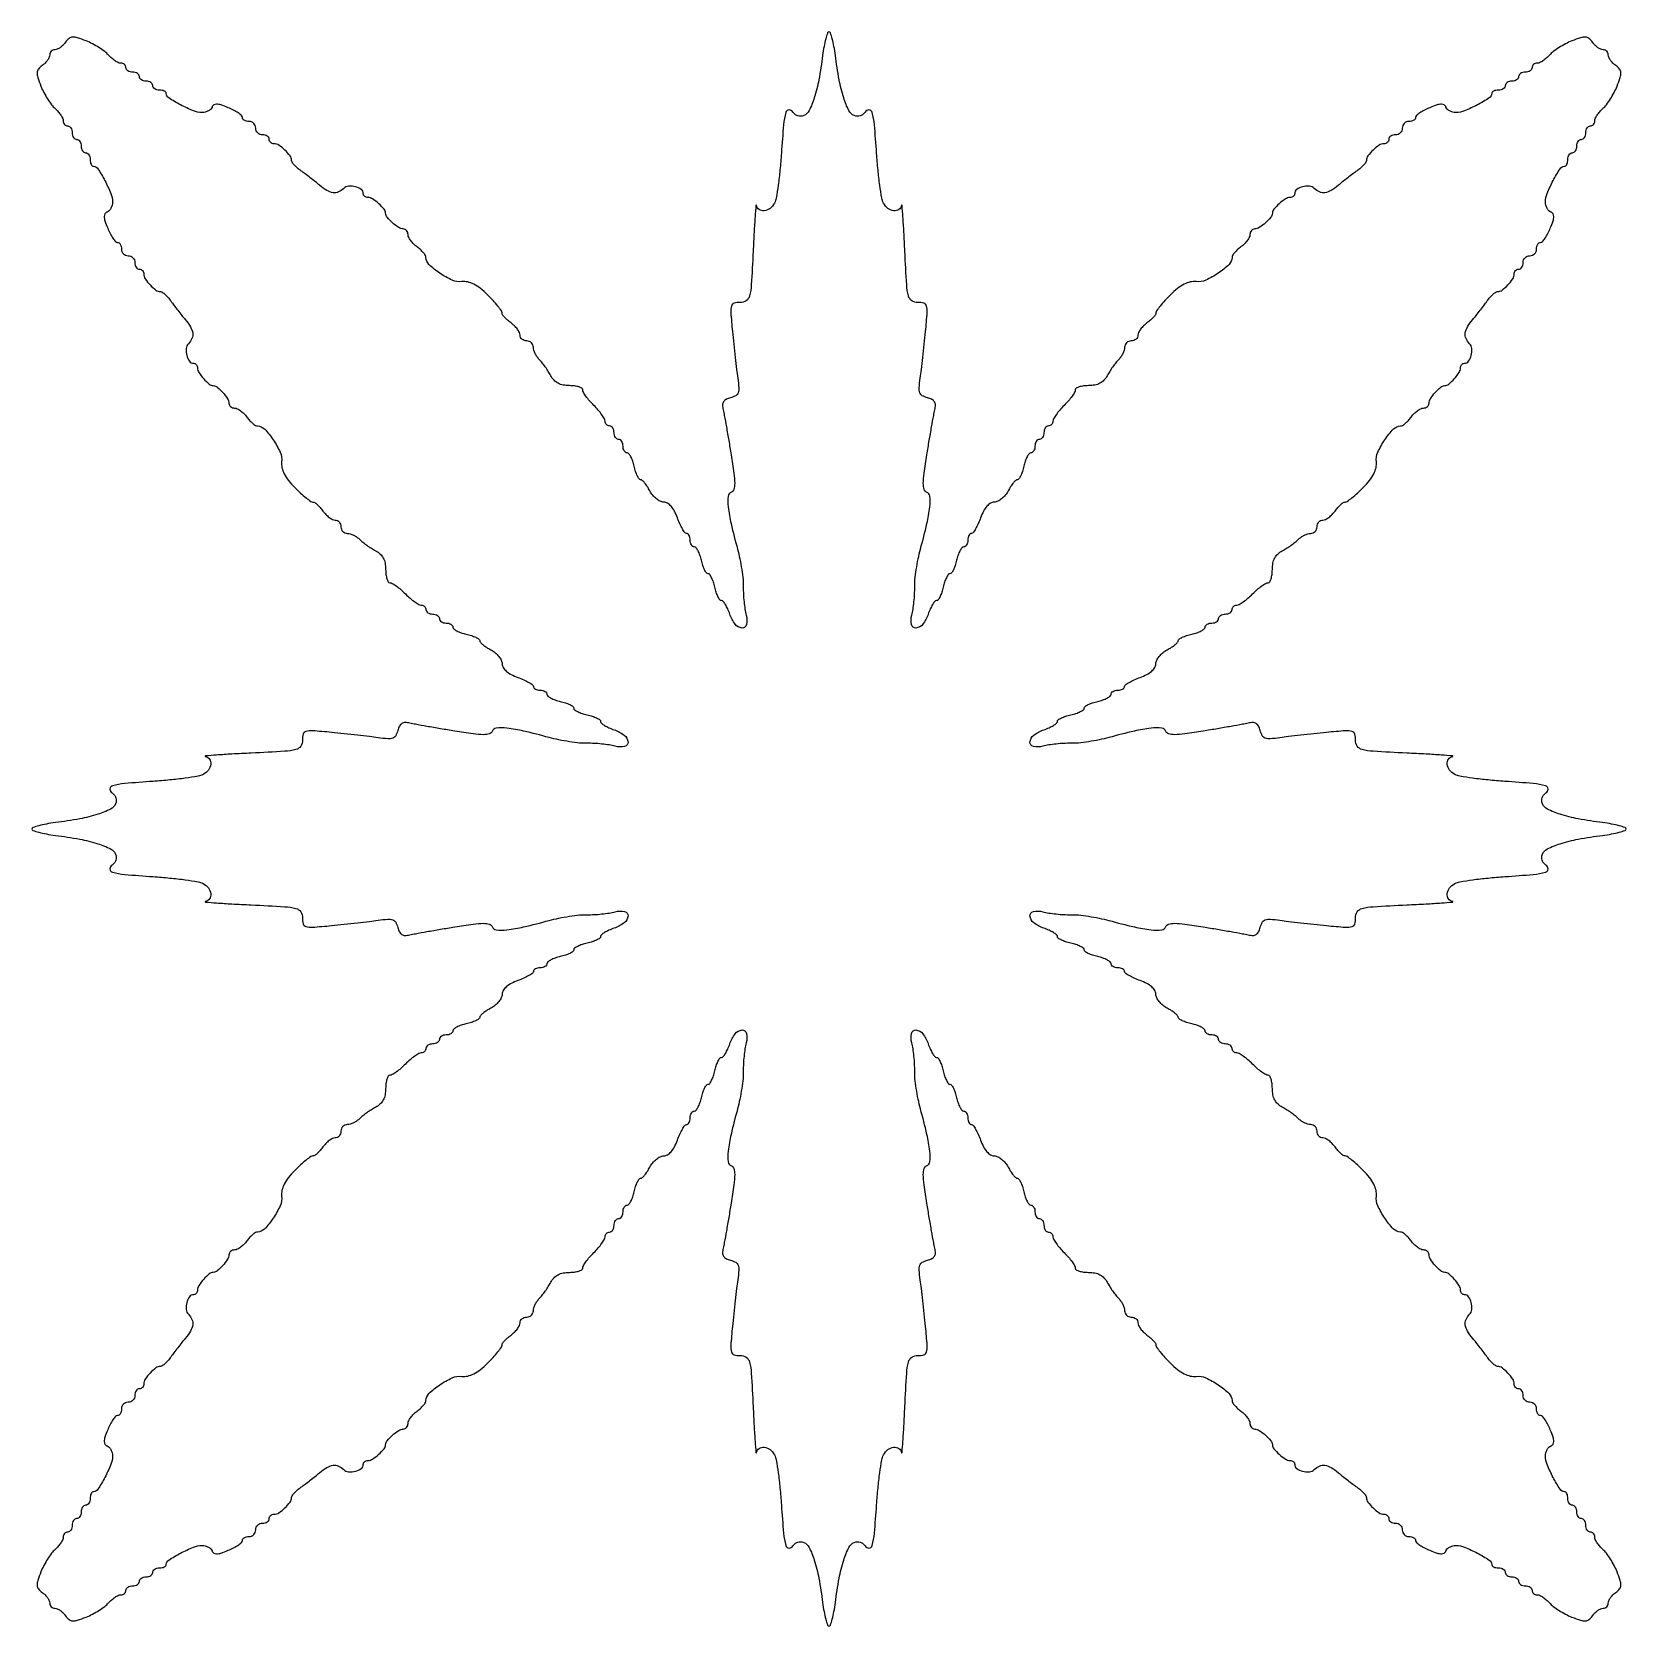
# Model space of a CAD drawing. Extents: x 0 to 356, y 0 to 356.
import ezdxf

# ---------------------------------------------------------------- set-up
doc = ezdxf.new("R2010")
doc.units = 0

msp = doc.modelspace()

# ---------------------------------------------------------------- linework, layer by layer
msp.add_lwpolyline([(176.58013, 350.75, -0.013769), (175.726576, 345.318688, -0.030405), (174.712104, 341.247442, -0.038128), (173.583578, 338.431934, -0.188939), (172.346665, 337.302786, -0.090097), (171.691389, 337.179005, -0.079979), (171.004895, 337.284603, -0.080908), (170.393129, 337.598218, -0.095804), (169.953448, 338.075322, 0.259977), (169.077447, 338.563631, 0.335566), (168.366973, 338.02612, 0.046815), (167.861443, 335.279791, 0.005201), (167.363717, 328.917663, -0.007584), (167.053655, 325.18325, -0.009673), (166.649176, 321.752376, -0.007881), (166.211597, 318.90452, -0.07661), (165.827537, 317.75, -0.111725), (164.856128, 316.588687, -0.13281), (163.536937, 316.050117, -0.179792), (162.397544, 316.319607, -0.209101), (161.800534, 317.25, 0.884265), (161.69793, 317.246351, 0.003525), (161.497942, 314.754687, 0.00419), (161.275999, 311.327051, 0.002111), (161.050534, 307, -0.002916), (160.648583, 299.517477, -0.047383), (160.26225, 297.031845, -0.18752), (159.501592, 295.965508, -0.155936), (158.150629, 295.590077, 0.082552), (156.80697, 295.419318, 0.260972), (156.198167, 294.79034, 0.08356), (156.066844, 293.363994, 0.00511), (156.431619, 289.090077, 0.002629), (156.714604, 286.28718, 0.002197), (157.043759, 283.314402, 0.002217), (157.368802, 280.598216, 0.006062), (157.630316, 278.682355, -0.017578), (157.873726, 276.530404, -0.107493), (157.722269, 275.429235, -0.175857), (157.162702, 274.763548, -0.067066), (156.025065, 274.296304, 0.055096), (155.023643, 273.912653, 0.134953), (154.448182, 273.382733, 0.138752), (154.233593, 272.643565, 0.059641), (154.34975, 271.613949, -0.011801), (154.615804, 270.352598, -0.001748), (155.083655, 267.792949, -0.001969), (155.614034, 264.764067, -0.001693), (156.148449, 261.574813, -0.006285), (156.772992, 257.444409, -0.032947), (156.93733, 255.154073, -0.068754), (156.761945, 253.828357, -0.250082), (156.196505, 253.232168, 0.298229), (155.464854, 252.30749, 0.049415), (155.486398, 249.921589, 0.030946), (156.126479, 246.184928, 0.00891), (157.574103, 240.5, -0.016368), (158.092491, 238.329379, -0.012746), (158.517812, 235.940625, -0.012938), (158.799968, 233.692249, -0.030298), (158.864965, 232, 0.01849), (158.887752, 230.459214, 0.012779), (159.022472, 228.720312, 0.012904), (159.238182, 227.053303, 0.025649), (159.510226, 225.75, -0.110703), (159.587085, 223.648551, -0.380703), (158.596112, 222.880526, -0.219074), (157.060201, 223.718665, -0.076273), (155.850155, 226, 0.02289), (155.3896, 227.149075, 0.03253), (154.869881, 228.11875, 0.033924), (154.363654, 228.820592, 0.223122), (153.98163, 229, -0.243006), (153.622056, 229.185724, -0.039651), (153.207029, 229.88125, -0.036073), (152.812311, 230.850806, -0.024581), (152.5, 232, 0.025133), (152.186336, 233.14916, 0.036749), (151.787574, 234.11875, 0.04072), (151.366866, 234.812638, 0.240576), (151, 235, -0.240576), (150.633134, 235.187362, -0.04072), (150.212426, 235.88125, -0.036749), (149.813664, 236.85084, -0.025133), (149.5, 238, 0.027524), (149.180468, 239.149012, 0.039605), (148.764234, 240.11875, 0.04518), (148.31879, 240.806252, 0.230346), (147.920545, 241, -0.16), (147.569427, 241.11531, -0.096736), (147.27041, 241.440625, -0.07837), (147.068469, 241.926352, -0.059467), (147, 242.5, 0.051303), (146.940954, 243.073945, 0.071236), (146.765261, 243.559375, 0.09129), (146.505903, 243.885687, 0.181234), (146.200888, 244, -0.237366), (145.819597, 244.191819, -0.026408), (145.264741, 245.028125, -0.027614), (144.679133, 246.159144, -0.018895), (144.13616, 247.5, 0.033579), (143.489034, 248.97233, 0.05822), (142.738291, 250.075477, 0.075682), (141.929211, 250.765105, 0.139593), (141.104252, 251, -0.115229), (140.330558, 251.180703, -0.05483), (139.463782, 251.734375, -0.05018), (138.642812, 252.543721, -0.050256), (138, 253.5, 0.021766), (137.432696, 254.457399, 0.029447), (136.834294, 255.265625, 0.029619), (136.281446, 255.852656, 0.191323), (135.910476, 256, -0.252632), (135.579299, 256.17874, -0.035386), (135.186128, 256.88125, -0.033394), (134.807078, 257.850678, -0.022444), (134.5, 259, 0.027524), (134.180468, 260.149012, 0.039605), (133.764234, 261.11875, 0.04518), (133.31879, 261.806252, 0.230346), (132.920545, 262, -0.16), (132.569427, 262.11531, -0.096736), (132.27041, 262.440625, -0.07837), (132.068469, 262.926352, -0.059467), (132, 263.5, 0.064853), (131.925306, 264.073457, 0.082425), (131.70625, 264.559375, 0.098894), (131.381354, 264.884432, 0.148195), (131, 265, -0.148195), (130.618646, 265.115568, -0.098894), (130.29375, 265.440625, -0.082425), (130.074694, 265.926543, -0.064853), (130, 266.5, 0.064853), (129.925306, 267.073457, 0.082425), (129.70625, 267.559375, 0.098894), (129.381354, 267.884432, 0.148195), (129, 268, -0.103674), (128.618426, 268.079978, -0.09892), (128.29375, 268.307102, -0.096788), (128.076174, 268.646398, -0.094588), (128, 269.045455, 0.131281), (127.851908, 269.599762, 0.023009), (127.265625, 270.518182, 0.023573), (126.457149, 271.557106, 0.019243), (125.5, 272.590909, -0.017608), (124.542763, 273.618051, -0.022135), (123.734375, 274.636932, -0.021006), (123.143152, 275.530648, -0.136446), (123, 276.045455, 0.260208), (122.795091, 276.412535, 0.06034), (122.129085, 276.719602, 0.04739), (121.171024, 276.930594, 0.030524), (120.035184, 277, -0.047876), (118.634618, 277.134414, -0.075344), (117.498391, 277.538592, -0.081256), (116.592609, 278.233365, -0.065826), (115.877248, 279.229364, 0.018204), (115.322408, 280.181116, 0.013276), (114.640376, 281.198084, 0.013447), (113.941332, 282.128789, 0.028584), (113.342064, 282.800793, -0.046359), (112.828427, 283.419661, -0.03727), (112.394231, 284.168269, -0.038557), (112.096346, 284.927256, -0.074369), (112, 285.571429, 0.104136), (111.885227, 286.116526, 0.099005), (111.559375, 286.580357, 0.096665), (111.07257, 286.891204, 0.094164), (110.5, 287, -0.083939), (109.927159, 287.09685, -0.093058), (109.440625, 287.375777, -0.100516), (109.115266, 287.791293, -0.116509), (109, 288.279241, 0.115942), (108.860855, 288.871239, 0.043072), (108.4125, 289.606151, 0.039803), (107.765268, 290.353917, 0.038332), (107, 291, -0.024702), (106.23434, 291.611495, -0.030445), (105.5875, 292.256766, -0.031553), (105.125131, 292.849268, -0.151025), (105, 293.254093, 0.158217), (104.847117, 293.725142, 0.012774), (104.045312, 294.772869, 0.016221), (102.994905, 295.991996, 0.011731), (101.75, 297.283333, 0.027031), (100.146536, 298.707353, 0.049877), (98.682339, 299.650983, 0.06209), (97.313186, 300.148879, 0.083829), (96, 300.224468, -0.133228), (93.872198, 300.557218, -0.043913), (91.081487, 302.110144, -0.042551), (88.676173, 304.057665, -0.204046), (88, 305.64559, 0.1422), (87.870544, 306.091577, 0.034808), (87.4125, 306.713766, 0.032863), (86.765553, 307.381099, 0.027678), (86, 308, -0.038332), (85.234732, 308.646083, -0.039803), (84.5875, 309.393849, -0.043072), (84.139145, 310.128761, -0.115942), (84, 310.720759, 0.082368), (83.918964, 311.209333, 0.092384), (83.685268, 311.624223, 0.100638), (83.337234, 311.901643, 0.118646), (82.928571, 312, -0.145648), (81.908799, 312.303494, -0.037328), (80.527244, 313.360636, -0.036399), (79.328691, 314.596035, -0.176163), (79, 315.5, 0.176163), (78.671309, 316.403965, 0.036399), (77.472756, 317.639364, 0.037328), (76.091201, 318.696506, 0.145648), (75.071429, 319, -0.08195), (74.662215, 319.067523, -0.092199), (74.314732, 319.262322, -0.100664), (74.08239, 319.552404, -0.119227), (74, 319.893011, 0.238418), (73.539569, 320.80372, 0.095114), (72.240998, 321.422926, 0.08814), (70.716834, 321.544298, 0.173984), (69.632783, 321.032783, -0.095302), (68.481872, 320.253204, -0.135243), (67.26348, 320.085874, -0.103035), (65.887847, 320.568956, -0.040325), (64.246281, 321.75, 0.006921), (63.305882, 322.526829, 0.004238), (62.176692, 323.417973, 0.004248), (61.043472, 324.281496, 0.007542), (60.093271, 324.970759, -0.025144), (59.29191, 325.596246, -0.03101), (58.614898, 326.259367, -0.032288), (58.131525, 326.870483, -0.152326), (58, 327.292188, 0.161617), (57.662406, 328.309335, 0.043371), (56.514613, 329.598082, 0.043673), (55.150876, 330.676751, 0.146515), (54.071429, 331, -0.09221), (53.662416, 331.076077, -0.096076), (53.314732, 331.29375, -0.099376), (53.082053, 331.618459, -0.106313), (53, 332, 0.148195), (52.884432, 332.381354, 0.098894), (52.559375, 332.70625, 0.082425), (52.073457, 332.925306, 0.064853), (51.5, 333, -0.099038), (50.927543, 333.114514, -0.097945), (50.440625, 333.440625, -0.097945), (50.114514, 333.927543, -0.099038), (50, 334.5, 0.099038), (49.885486, 335.072457, 0.097945), (49.559375, 335.559375, 0.097945), (49.072457, 335.885486, 0.099038), (48.5, 336, -0.056643), (47.92625, 336.065207, -0.076039), (47.440625, 336.258112, -0.095179), (47.115064, 336.543472, -0.166853), (47, 336.87868, 0.213405), (46.81255, 337.297868, 0.031434), (46.06466, 337.886678, 0.030852), (45.03542, 338.507016, 0.022011), (43.815864, 339.076272, 0.016584), (42.214604, 339.67814, 0.073262), (41.226066, 339.858133, 0.154028), (40.61, 339.686431, 0.169491), (40.232531, 339.197592, -0.121047), (39.943628, 338.739509, -0.068925), (39.411382, 338.351793, -0.062346), (38.72934, 338.089287, -0.060794), (37.997706, 338, -0.096366), (36.060388, 338.376883, -0.026132), (33.216724, 339.703586, -0.020233), (30.552145, 341.262091, -0.25339), (30.006323, 342.25, 0.190186), (29.890477, 342.536447, 0.087379), (29.561232, 342.779688, 0.067632), (29.074521, 342.944719, 0.048), (28.5, 343, -0.064853), (27.926543, 343.074694, -0.082425), (27.440625, 343.29375, -0.098894), (27.115568, 343.618646, -0.148195), (27, 344, 0.148195), (26.884432, 344.381354, 0.098894), (26.559375, 344.70625, 0.082425), (26.073457, 344.925306, 0.064853), (25.5, 345, -0.064853), (24.926543, 345.074694, -0.082425), (24.440625, 345.29375, -0.098894), (24.115568, 345.618646, -0.148195), (24, 346, 0.148195), (23.884432, 346.381354, 0.098894), (23.559375, 346.70625, 0.082425), (23.073457, 346.925306, 0.064853), (22.5, 347, -0.064853), (21.926543, 347.074694, -0.082425), (21.440625, 347.29375, -0.098894), (21.115568, 347.618646, -0.148195), (21, 348, 0.112508), (20.913062, 348.381472, 0.100182), (20.667268, 348.70625, 0.094286), (20.299803, 348.924148, 0.087025), (19.867295, 349, -0.110376), (19.321751, 349.121915, -0.035301), (18.592242, 349.530254, -0.033263), (17.81974, 350.114312, -0.031599), (17.117295, 350.80512, 0.048025), (16.260241, 351.594391, 0.020597), (14.981004, 352.482936, 0.020154), (13.530117, 353.324473, 0.025051), (12.115909, 353.981983, 0.015618), (10.150765, 354.70796, 0.097489), (9.092278, 354.84449, 0.157934), (8.310835, 354.532945, 0.061772), (7.505667, 353.676863, -0.040197), (6.95227, 353.035264, -0.040558), (6.304893, 352.492578, -0.043763), (5.66358, 352.117588, -0.110861), (5.139757, 352, 0.099038), (4.704782, 351.912988, 0.097945), (4.334804, 351.665196, 0.097945), (4.087012, 351.295218, 0.099038), (4, 350.860243, -0.110861), (3.882412, 350.33642, -0.043763), (3.507422, 349.695107, -0.040558), (2.964736, 349.04773, -0.040197), (2.323137, 348.494333, 0.061772), (1.467055, 347.689165, 0.157934), (1.15551, 346.907722, 0.097489), (1.29204, 345.849235, 0.015618), (2.018017, 343.884091, 0.025051), (2.675527, 342.469883, 0.020154), (3.517064, 341.018996, 0.020597), (4.405609, 339.739759, 0.048025), (5.19488, 338.882705, -0.031599), (5.885688, 338.18026, -0.033263), (6.469746, 337.407758, -0.035301), (6.878085, 336.678249, -0.110376), (7, 336.132705, 0.087025), (7.075852, 335.700197, 0.094286), (7.29375, 335.332732, 0.100182), (7.618528, 335.086938, 0.112508), (8, 335, -0.148195), (8.381354, 334.884432, -0.098894), (8.70625, 334.559375, -0.082425), (8.925306, 334.073457, -0.064853), (9, 333.5, 0.064853), (9.074694, 332.926543, 0.082425), (9.29375, 332.440625, 0.098894), (9.618646, 332.115568, 0.148195), (10, 332, -0.148195), (10.381354, 331.884432, -0.098894), (10.70625, 331.559375, -0.082425), (10.925306, 331.073457, -0.064853), (11, 330.5, 0.064853), (11.074694, 329.926543, 0.082425), (11.29375, 329.440625, 0.098894), (11.618646, 329.115568, 0.148195), (12, 329, -0.148195), (12.381354, 328.884432, -0.098894), (12.70625, 328.559375, -0.082425), (12.925306, 328.073457, -0.064853), (13, 327.5, 0.048), (13.055281, 326.925479, 0.067632), (13.220313, 326.438768, 0.087379), (13.463553, 326.109523, 0.190186), (13.75, 325.993677, -0.25339), (14.737909, 325.447855, -0.020233), (16.296414, 322.783276, -0.026132), (17.623117, 319.939612, -0.096366), (18, 318.002294, -0.060794), (17.910713, 317.27066, -0.062346), (17.648207, 316.588618, -0.068925), (17.260491, 316.056372, -0.121047), (16.802408, 315.767469, 0.169491), (16.313569, 315.39, 0.154028), (16.141867, 314.773934, 0.073262), (16.32186, 313.785396, 0.016584), (16.923728, 312.184136, 0.022011), (17.492984, 310.96458, 0.030852), (18.113322, 309.93534, 0.031434), (18.702132, 309.18745, 0.213405), (19.12132, 309, -0.166853), (19.456528, 308.884936, -0.095179), (19.741888, 308.559375, -0.076039), (19.934793, 308.07375, -0.056643), (20, 307.5, 0.099038), (20.114514, 306.927543, 0.097945), (20.440625, 306.440625, 0.097945), (20.927543, 306.114514, 0.099038), (21.5, 306, -0.099038), (22.072457, 305.885486, -0.097945), (22.559375, 305.559375, -0.097945), (22.885486, 305.072457, -0.099038), (23, 304.5, 0.064853), (23.074694, 303.926543, 0.082425), (23.29375, 303.440625, 0.098894), (23.618646, 303.115568, 0.148195), (24, 303, -0.106313), (24.381541, 302.917947, -0.099376), (24.70625, 302.685268, -0.096076), (24.923923, 302.337584, -0.09221), (25, 301.928571, 0.146515), (25.323249, 300.849124, 0.043673), (26.401918, 299.485387, 0.043371), (27.690665, 298.337594, 0.161617), (28.707812, 298, -0.152326), (29.129517, 297.868475, -0.032288), (29.740633, 297.385102, -0.03101), (30.403754, 296.70809, -0.025144), (31.029241, 295.906729, 0.007542), (31.718504, 294.956528, 0.004248), (32.582027, 293.823308, 0.004238), (33.473171, 292.694118, 0.006921), (34.25, 291.753719, -0.040325), (35.431044, 290.112153, -0.103035), (35.914126, 288.73652, -0.135243), (35.746796, 287.518128, -0.095302), (34.967217, 286.367217, 0.173984), (34.455702, 285.283166, 0.08814), (34.577074, 283.759002, 0.095114), (35.19628, 282.460431, 0.238418), (36.106989, 282, -0.119227), (36.447596, 281.91761, -0.100664), (36.737678, 281.685268, -0.092199), (36.932477, 281.337785, -0.08195), (37, 280.928571, 0.145648), (37.303494, 279.908799, 0.037328), (38.360636, 278.527244, 0.036399), (39.596035, 277.328691, 0.176163), (40.5, 277, -0.176163), (41.403965, 276.671309, -0.036399), (42.639364, 275.472756, -0.037328), (43.696506, 274.091201, -0.145648), (44, 273.071429, 0.118646), (44.098357, 272.662766, 0.100638), (44.375777, 272.314732, 0.092384), (44.790667, 272.081036, 0.082368), (45.279241, 272, -0.115942), (45.871239, 271.860855, -0.043072), (46.606151, 271.4125, -0.039803), (47.353917, 270.765268, -0.038332), (48, 270, 0.027678), (48.618901, 269.234447, 0.032863), (49.286234, 268.5875, 0.034808), (49.908423, 268.129456, 0.1422), (50.35441, 268, -0.204046), (51.942335, 267.323827, -0.042551), (53.889856, 264.918513, -0.043913), (55.442782, 262.127802, -0.133228), (55.775532, 260, 0.083829), (55.851121, 258.686814, 0.06209), (56.349017, 257.317661, 0.049877), (57.292647, 255.853464, 0.027031), (58.716667, 254.25, 0.011731), (60.008004, 253.005095, 0.016221), (61.227131, 251.954688, 0.012774), (62.274858, 251.152883, 0.158217), (62.745907, 251, -0.151025), (63.150732, 250.874869, -0.031553), (63.743234, 250.4125, -0.030445), (64.388505, 249.76566, -0.024702), (65, 249, 0.038332), (65.646083, 248.234732, 0.039803), (66.393849, 247.5875, 0.043072), (67.128761, 247.139145, 0.115942), (67.720759, 247, -0.116509), (68.208707, 246.884734, -0.100516), (68.624223, 246.559375, -0.093058), (68.90315, 246.072841, -0.083939), (69, 245.5, 0.094164), (69.108796, 244.92743, 0.096665), (69.419643, 244.440625, 0.099005), (69.883474, 244.114773, 0.104136), (70.428571, 244, -0.074369), (71.072744, 243.903654, -0.038557), (71.831731, 243.605769, -0.03727), (72.580339, 243.171573, -0.046359), (73.199207, 242.657936, 0.028584), (73.871211, 242.058668, 0.013447), (74.801916, 241.359624, 0.013276), (75.818884, 240.677592, 0.018204), (76.770636, 240.122752, -0.065826), (77.766635, 239.407391, -0.081256), (78.461408, 238.501609, -0.075344), (78.865586, 237.365382, -0.047876), (79, 235.964816, 0.030524), (79.069406, 234.828976, 0.04739), (79.280398, 233.870915, 0.06034), (79.587465, 233.204909, 0.260208), (79.954545, 233, -0.136446), (80.469352, 232.856848, -0.021006), (81.363068, 232.265625, -0.022135), (82.381949, 231.457237, -0.017608), (83.409091, 230.5, 0.019243), (84.442894, 229.542851, 0.023573), (85.481818, 228.734375, 0.023009), (86.400238, 228.148092, 0.131281), (86.954545, 228, -0.094588), (87.353602, 227.923826, -0.096788), (87.692898, 227.70625, -0.09892), (87.920022, 227.381574, -0.103674), (88, 227, 0.148195), (88.115568, 226.618646, 0.098894), (88.440625, 226.29375, 0.082425), (88.926543, 226.074694, 0.064853), (89.5, 226, -0.064853), (90.073457, 225.925306, -0.082425), (90.559375, 225.70625, -0.098894), (90.884432, 225.381354, -0.148195), (91, 225, 0.148195), (91.115568, 224.618646, 0.098894), (91.440625, 224.29375, 0.082425), (91.926543, 224.074694, 0.064853), (92.5, 224, -0.059467), (93.073648, 223.931531, -0.07837), (93.559375, 223.72959, -0.096736), (93.88469, 223.430573, -0.16), (94, 223.079455, 0.230346), (94.193748, 222.68121, 0.04518), (94.88125, 222.235766, 0.039605), (95.850988, 221.819532, 0.027524), (97, 221.5, -0.022444), (98.149322, 221.192922, -0.033394), (99.11875, 220.813872, -0.035386), (99.82126, 220.420701, -0.252632), (100, 220.089524, 0.191323), (100.147344, 219.718554, 0.029619), (100.734375, 219.165706, 0.029447), (101.542601, 218.567304, 0.021766), (102.5, 218, -0.050256), (103.456279, 217.357188, -0.05018), (104.265625, 216.536218, -0.05483), (104.819297, 215.669442, -0.115229), (105, 214.895748, 0.139593), (105.234895, 214.070789, 0.075682), (105.924523, 213.261709, 0.05822), (107.02767, 212.510966, 0.033579), (108.5, 211.86384, -0.018895), (109.840856, 211.320867, -0.027614), (110.971875, 210.735259, -0.026408), (111.808181, 210.180403, -0.237366), (112, 209.799112, 0.181234), (112.114313, 209.494097, 0.09129), (112.440625, 209.234739, 0.071236), (112.926055, 209.059046, 0.051303), (113.5, 209, -0.059467), (114.073648, 208.931531, -0.07837), (114.559375, 208.72959, -0.096736), (114.88469, 208.430573, -0.16), (115, 208.079455, 0.230346), (115.193748, 207.68121, 0.04518), (115.88125, 207.235766, 0.039605), (116.850988, 206.819532, 0.027524), (118, 206.5, -0.025133), (119.14916, 206.186336, -0.036749), (120.11875, 205.787574, -0.04072), (120.812638, 205.366866, -0.240576), (121, 205, 0.240576), (121.187362, 204.633134, 0.04072), (121.88125, 204.212426, 0.036749), (122.85084, 203.813664, 0.025133), (124, 203.5, -0.024581), (125.149194, 203.187689, -0.036073), (126.11875, 202.792971, -0.039651), (126.814276, 202.377944, -0.243006), (127, 202.01837, 0.223122), (127.179408, 201.636346, 0.033924), (127.88125, 201.130119, 0.03253), (128.850925, 200.6104, 0.02289), (130, 200.149845, -0.076273), (132.281335, 198.939799, -0.219074), (133.119474, 197.403888, -0.380703), (132.351449, 196.412915, -0.110703), (130.25, 196.489774, 0.025649), (128.946697, 196.761818, 0.012904), (127.279688, 196.977528, 0.012779), (125.540786, 197.112248, 0.01849), (124, 197.135035, -0.030298), (122.307751, 197.200032, -0.012938), (120.059375, 197.482188, -0.012746), (117.670621, 197.907509, -0.016368), (115.5, 198.425897, 0.00891), (109.815072, 199.873521, 0.030946), (106.078411, 200.513602, 0.049415), (103.69251, 200.535146, 0.298229), (102.767832, 199.803495, -0.250082), (102.171643, 199.238055, -0.068754), (100.845927, 199.06267, -0.032947), (98.555591, 199.227008, -0.006285), (94.425187, 199.851551, -0.001693), (91.235933, 200.385966, -0.001969), (88.207051, 200.916345, -0.001748), (85.647402, 201.384196, -0.011801), (84.386051, 201.65025, 0.059641), (83.356435, 201.766407, 0.138752), (82.617267, 201.551818, 0.134953), (82.087347, 200.976357, 0.055096), (81.703696, 199.974935, -0.067066), (81.236452, 198.837298, -0.175857), (80.570765, 198.277731, -0.107493), (79.469596, 198.126274, -0.017578), (77.317645, 198.369684, 0.006062), (75.401784, 198.631198, 0.002217), (72.685598, 198.956241, 0.002197), (69.71282, 199.285396, 0.002629), (66.909923, 199.568381, 0.00511), (62.636006, 199.933156, 0.08356), (61.20966, 199.801833, 0.260972), (60.580682, 199.19303, 0.082552), (60.409923, 197.849371, -0.155936), (60.034492, 196.498408, -0.18752), (58.968155, 195.73775, -0.047383), (56.482523, 195.351417, -0.002916), (49, 194.949466, 0.002111), (44.672949, 194.724001, 0.00419), (41.245312, 194.502058, 0.003525), (38.753649, 194.30207, 0.884265), (38.75, 194.199466, -0.209101), (39.680393, 193.602456, -0.179792), (39.949883, 192.463063, -0.13281), (39.411313, 191.143872, -0.111725), (38.25, 190.172463, -0.07661), (37.09548, 189.788403, -0.007881), (34.247624, 189.350824, -0.009673), (30.81675, 188.946345, -0.007584), (27.082337, 188.636283, 0.005201), (20.720209, 188.138557, 0.046815), (17.97388, 187.633027, 0.335566), (17.436369, 186.922553, 0.259977), (17.924678, 186.046552, -0.095804), (18.401782, 185.606871, -0.080908), (18.715397, 184.995105, -0.079979), (18.820995, 184.308611, -0.090097), (18.697214, 183.653335, -0.188939), (17.568066, 182.416422, -0.038128), (14.752558, 181.287896, -0.030405), (10.681312, 180.273424, -0.013769), (5.25, 179.41987, 0.013048), (3.237564, 179.106576, 0.020903), (1.542187, 178.723301, 0.016149), (0.230969, 178.32282, 0.320899), (0, 178, 0.320899), (0.230969, 177.67718, 0.016149), (1.542187, 177.276699, 0.020903), (3.237564, 176.893424, 0.013048), (5.25, 176.58013, -0.013769), (10.681312, 175.726576, -0.030405), (14.752558, 174.712104, -0.038128), (17.568066, 173.583578, -0.188939), (18.697214, 172.346665, -0.090097), (18.820995, 171.691389, -0.079979), (18.715397, 171.004895, -0.080908), (18.401782, 170.393129, -0.095804), (17.924678, 169.953448, 0.259977), (17.436369, 169.077447, 0.335566), (17.97388, 168.366973, 0.046815), (20.720209, 167.861443, 0.005201), (27.082337, 167.363717, -0.007584), (30.81675, 167.053655, -0.009673), (34.247624, 166.649176, -0.007881), (37.09548, 166.211597, -0.07661), (38.25, 165.827537, -0.111725), (39.411313, 164.856128, -0.13281), (39.949883, 163.536937, -0.179792), (39.680393, 162.397544, -0.209101), (38.75, 161.800534, 0.884265), (38.753649, 161.69793, 0.003525), (41.245312, 161.497942, 0.00419), (44.672949, 161.275999, 0.002111), (49, 161.050534, -0.002916), (56.482523, 160.648583, -0.047383), (58.968155, 160.26225, -0.18752), (60.034492, 159.501592, -0.155936), (60.409923, 158.150629, 0.082552), (60.580682, 156.80697, 0.260972), (61.20966, 156.198167, 0.08356), (62.636006, 156.066844, 0.00511), (66.909923, 156.431619, 0.002629), (69.71282, 156.714604, 0.002197), (72.685598, 157.043759, 0.002217), (75.401784, 157.368802, 0.006062), (77.317645, 157.630316, -0.017578), (79.469596, 157.873726, -0.107493), (80.570765, 157.722269, -0.175857), (81.236452, 157.162702, -0.067066), (81.703696, 156.025065, 0.055096), (82.087347, 155.023643, 0.134953), (82.617267, 154.448182, 0.138752), (83.356435, 154.233593, 0.059641), (84.386051, 154.34975, -0.011801), (85.647402, 154.615804, -0.001748), (88.207051, 155.083655, -0.001969), (91.235933, 155.614034, -0.001693), (94.425187, 156.148449, -0.006285), (98.555591, 156.772992, -0.032947), (100.845927, 156.93733, -0.068754), (102.171643, 156.761945, -0.250082), (102.767832, 156.196505, 0.298229), (103.69251, 155.464854, 0.049415), (106.078411, 155.486398, 0.030946), (109.815072, 156.126479, 0.00891), (115.5, 157.574103, -0.016368), (117.670621, 158.092491, -0.012746), (120.059375, 158.517812, -0.012938), (122.307751, 158.799968, -0.030298), (124, 158.864965, 0.01849), (125.540786, 158.887752, 0.012779), (127.279688, 159.022472, 0.012904), (128.946697, 159.238182, 0.025649), (130.25, 159.510226, -0.110703), (132.351449, 159.587085, -0.380703), (133.119474, 158.596112, -0.219074), (132.281335, 157.060201, -0.076273), (130, 155.850155, 0.02289), (128.850925, 155.3896, 0.03253), (127.88125, 154.869881, 0.033924), (127.179408, 154.363654, 0.223122), (127, 153.98163, -0.243006), (126.814276, 153.622056, -0.039651), (126.11875, 153.207029, -0.036073), (125.149194, 152.812311, -0.024581), (124, 152.5, 0.025133), (122.85084, 152.186336, 0.036749), (121.88125, 151.787574, 0.04072), (121.187362, 151.366866, 0.240576), (121, 151, -0.240576), (120.812638, 150.633134, -0.04072), (120.11875, 150.212426, -0.036749), (119.14916, 149.813664, -0.025133), (118, 149.5, 0.027524), (116.850988, 149.180468, 0.039605), (115.88125, 148.764234, 0.04518), (115.193748, 148.31879, 0.230346), (115, 147.920545, -0.16), (114.88469, 147.569427, -0.096736), (114.559375, 147.27041, -0.07837), (114.073648, 147.068469, -0.059467), (113.5, 147, 0.051303), (112.926055, 146.940954, 0.071236), (112.440625, 146.765261, 0.09129), (112.114313, 146.505903, 0.181234), (112, 146.200888, -0.237366), (111.808181, 145.819597, -0.026408), (110.971875, 145.264741, -0.027614), (109.840856, 144.679133, -0.018895), (108.5, 144.13616, 0.033579), (107.02767, 143.489034, 0.05822), (105.924523, 142.738291, 0.075682), (105.234895, 141.929211, 0.139593), (105, 141.104252, -0.115229), (104.819297, 140.330558, -0.05483), (104.265625, 139.463782, -0.05018), (103.456279, 138.642812, -0.050256), (102.5, 138, 0.021766), (101.542601, 137.432696, 0.029447), (100.734375, 136.834294, 0.029619), (100.147344, 136.281446, 0.191323), (100, 135.910476, -0.252632), (99.82126, 135.579299, -0.035386), (99.11875, 135.186128, -0.033394), (98.149322, 134.807078, -0.022444), (97, 134.5, 0.027524), (95.850988, 134.180468, 0.039605), (94.88125, 133.764234, 0.04518), (94.193748, 133.31879, 0.230346), (94, 132.920545, -0.16), (93.88469, 132.569427, -0.096736), (93.559375, 132.27041, -0.07837), (93.073648, 132.068469, -0.059467), (92.5, 132, 0.064853), (91.926543, 131.925306, 0.082425), (91.440625, 131.70625, 0.098894), (91.115568, 131.381354, 0.148195), (91, 131, -0.148195), (90.884432, 130.618646, -0.098894), (90.559375, 130.29375, -0.082425), (90.073457, 130.074694, -0.064853), (89.5, 130, 0.064853), (88.926543, 129.925306, 0.082425), (88.440625, 129.70625, 0.098894), (88.115568, 129.381354, 0.148195), (88, 129, -0.103674), (87.920022, 128.618426, -0.09892), (87.692898, 128.29375, -0.096788), (87.353602, 128.076174, -0.094588), (86.954545, 128, 0.131281), (86.400238, 127.851908, 0.023009), (85.481818, 127.265625, 0.023573), (84.442894, 126.457149, 0.019243), (83.409091, 125.5, -0.017608), (82.381949, 124.542763, -0.022135), (81.363068, 123.734375, -0.021006), (80.469352, 123.143152, -0.136446), (79.954545, 123, 0.260208), (79.587465, 122.795091, 0.06034), (79.280398, 122.129085, 0.04739), (79.069406, 121.171024, 0.030524), (79, 120.035184, -0.047876), (78.865586, 118.634618, -0.075344), (78.461408, 117.498391, -0.081256), (77.766635, 116.592609, -0.065826), (76.770636, 115.877248, 0.018204), (75.818884, 115.322408, 0.013276), (74.801916, 114.640376, 0.013447), (73.871211, 113.941332, 0.028584), (73.199207, 113.342064, -0.046359), (72.580339, 112.828427, -0.03727), (71.831731, 112.394231, -0.038557), (71.072744, 112.096346, -0.074369), (70.428571, 112, 0.104136), (69.883474, 111.885227, 0.099005), (69.419643, 111.559375, 0.096665), (69.108796, 111.07257, 0.094164), (69, 110.5, -0.083939), (68.90315, 109.927159, -0.093058), (68.624223, 109.440625, -0.100516), (68.208707, 109.115266, -0.116509), (67.720759, 109, 0.115942), (67.128761, 108.860855, 0.043072), (66.393849, 108.4125, 0.039803), (65.646083, 107.765268, 0.038332), (65, 107, -0.024702), (64.388505, 106.23434, -0.030445), (63.743234, 105.5875, -0.031553), (63.150732, 105.125131, -0.151025), (62.745907, 105, 0.158217), (62.274858, 104.847117, 0.012774), (61.227131, 104.045312, 0.016221), (60.008004, 102.994905, 0.011731), (58.716667, 101.75, 0.027031), (57.292647, 100.146536, 0.049877), (56.349017, 98.682339, 0.06209), (55.851121, 97.313186, 0.083829), (55.775532, 96, -0.133228), (55.442782, 93.872198, -0.043913), (53.889856, 91.081487, -0.042551), (51.942335, 88.676173, -0.204046), (50.35441, 88, 0.1422), (49.908423, 87.870544, 0.034808), (49.286234, 87.4125, 0.032863), (48.618901, 86.765553, 0.027678), (48, 86, -0.038332), (47.353917, 85.234732, -0.039803), (46.606151, 84.5875, -0.043072), (45.871239, 84.139145, -0.115942), (45.279241, 84, 0.082368), (44.790667, 83.918964, 0.092384), (44.375777, 83.685268, 0.100638), (44.098357, 83.337234, 0.118646), (44, 82.928571, -0.145648), (43.696506, 81.908799, -0.037328), (42.639364, 80.527244, -0.036399), (41.403965, 79.328691, -0.176163), (40.5, 79, 0.176163), (39.596035, 78.671309, 0.036399), (38.360636, 77.472756, 0.037328), (37.303494, 76.091201, 0.145648), (37, 75.071429, -0.08195), (36.932477, 74.662215, -0.092199), (36.737678, 74.314732, -0.100664), (36.447596, 74.08239, -0.119227), (36.106989, 74, 0.238418), (35.19628, 73.539569, 0.095114), (34.577074, 72.240998, 0.08814), (34.455702, 70.716834, 0.173984), (34.967217, 69.632783, -0.095302), (35.746796, 68.481872, -0.135243), (35.914126, 67.26348, -0.103035), (35.431044, 65.887847, -0.040325), (34.25, 64.246281, 0.006921), (33.473171, 63.305882, 0.004238), (32.582027, 62.176692, 0.004248), (31.718504, 61.043472, 0.007542), (31.029241, 60.093271, -0.025144), (30.403754, 59.29191, -0.03101), (29.740633, 58.614898, -0.032288), (29.129517, 58.131525, -0.152326), (28.707812, 58, 0.161617), (27.690665, 57.662406, 0.043371), (26.401918, 56.514613, 0.043673), (25.323249, 55.150876, 0.146515), (25, 54.071429, -0.09221), (24.923923, 53.662416, -0.096076), (24.70625, 53.314732, -0.099376), (24.381541, 53.082053, -0.106313), (24, 53, 0.148195), (23.618646, 52.884432, 0.098894), (23.29375, 52.559375, 0.082425), (23.074694, 52.073457, 0.064853), (23, 51.5, -0.099038), (22.885486, 50.927543, -0.097945), (22.559375, 50.440625, -0.097945), (22.072457, 50.114514, -0.099038), (21.5, 50, 0.099038), (20.927543, 49.885486, 0.097945), (20.440625, 49.559375, 0.097945), (20.114514, 49.072457, 0.099038), (20, 48.5, -0.056643), (19.934793, 47.92625, -0.076039), (19.741888, 47.440625, -0.095179), (19.456528, 47.115064, -0.166853), (19.12132, 47, 0.213405), (18.702132, 46.81255, 0.031434), (18.113322, 46.06466, 0.030852), (17.492984, 45.03542, 0.022011), (16.923728, 43.815864, 0.016584), (16.32186, 42.214604, 0.073262), (16.141867, 41.226066, 0.154028), (16.313569, 40.61, 0.169491), (16.802408, 40.232531, -0.121047), (17.260491, 39.943628, -0.068925), (17.648207, 39.411382, -0.062346), (17.910713, 38.72934, -0.060794), (18, 37.997706, -0.096366), (17.623117, 36.060388, -0.026132), (16.296414, 33.216724, -0.020233), (14.737909, 30.552145, -0.25339), (13.75, 30.006323, 0.190186), (13.463553, 29.890477, 0.087379), (13.220313, 29.561232, 0.067632), (13.055281, 29.074521, 0.048), (13, 28.5, -0.064853), (12.925306, 27.926543, -0.082425), (12.70625, 27.440625, -0.098894), (12.381354, 27.115568, -0.148195), (12, 27, 0.148195), (11.618646, 26.884432, 0.098894), (11.29375, 26.559375, 0.082425), (11.074694, 26.073457, 0.064853), (11, 25.5, -0.064853), (10.925306, 24.926543, -0.082425), (10.70625, 24.440625, -0.098894), (10.381354, 24.115568, -0.148195), (10, 24, 0.148195), (9.618646, 23.884432, 0.098894), (9.29375, 23.559375, 0.082425), (9.074694, 23.073457, 0.064853), (9, 22.5, -0.064853), (8.925306, 21.926543, -0.082425), (8.70625, 21.440625, -0.098894), (8.381354, 21.115568, -0.148195), (8, 21, 0.112508), (7.618528, 20.913062, 0.100182), (7.29375, 20.667268, 0.094286), (7.075852, 20.299803, 0.087025), (7, 19.867295, -0.110376), (6.878085, 19.321751, -0.035301), (6.469746, 18.592242, -0.033263), (5.885688, 17.81974, -0.031599), (5.19488, 17.117295, 0.048025), (4.405609, 16.260241, 0.020597), (3.517064, 14.981004, 0.020154), (2.675527, 13.530117, 0.025051), (2.018017, 12.115909, 0.015618), (1.29204, 10.150765, 0.097489), (1.15551, 9.092278, 0.157934), (1.467055, 8.310835, 0.061772), (2.323137, 7.505667, -0.040197), (2.964736, 6.95227, -0.040558), (3.507422, 6.304893, -0.043763), (3.882412, 5.66358, -0.110861), (4, 5.139757, 0.099038), (4.087012, 4.704782, 0.097945), (4.334804, 4.334804, 0.097945), (4.704782, 4.087012, 0.099038), (5.139757, 4, -0.110861), (5.66358, 3.882412, -0.043763), (6.304893, 3.507422, -0.040558), (6.95227, 2.964736, -0.040197), (7.505667, 2.323137, 0.061772), (8.310835, 1.467055, 0.157934), (9.092278, 1.15551, 0.097489), (10.150765, 1.29204, 0.015618), (12.115909, 2.018017, 0.025051), (13.530117, 2.675527, 0.020154), (14.981004, 3.517064, 0.020597), (16.260241, 4.405609, 0.048025), (17.117295, 5.19488, -0.031599), (17.81974, 5.885688, -0.033263), (18.592242, 6.469746, -0.035301), (19.321751, 6.878085, -0.110376), (19.867295, 7, 0.087025), (20.299803, 7.075852, 0.094286), (20.667268, 7.29375, 0.100182), (20.913062, 7.618528, 0.112508), (21, 8, -0.148195), (21.115568, 8.381354, -0.098894), (21.440625, 8.70625, -0.082425), (21.926543, 8.925306, -0.064853), (22.5, 9, 0.064853), (23.073457, 9.074694, 0.082425), (23.559375, 9.29375, 0.098894), (23.884432, 9.618646, 0.148195), (24, 10, -0.148195), (24.115568, 10.381354, -0.098894), (24.440625, 10.70625, -0.082425), (24.926543, 10.925306, -0.064853), (25.5, 11, 0.064853), (26.073457, 11.074694, 0.082425), (26.559375, 11.29375, 0.098894), (26.884432, 11.618646, 0.148195), (27, 12, -0.148195), (27.115568, 12.381354, -0.098894), (27.440625, 12.70625, -0.082425), (27.926543, 12.925306, -0.064853), (28.5, 13, 0.048), (29.074521, 13.055281, 0.067632), (29.561232, 13.220313, 0.087379), (29.890477, 13.463553, 0.190186), (30.006323, 13.75, -0.25339), (30.552145, 14.737909, -0.020233), (33.216724, 16.296414, -0.026132), (36.060388, 17.623117, -0.096366), (37.997706, 18, -0.060794), (38.72934, 17.910713, -0.062346), (39.411382, 17.648207, -0.068925), (39.943628, 17.260491, -0.121047), (40.232531, 16.802408, 0.169491), (40.61, 16.313569, 0.154028), (41.226066, 16.141867, 0.073262), (42.214604, 16.32186, 0.016584), (43.815864, 16.923728, 0.022011), (45.03542, 17.492984, 0.030852), (46.06466, 18.113322, 0.031434), (46.81255, 18.702132, 0.213405), (47, 19.12132, -0.166853), (47.115064, 19.456528, -0.095179), (47.440625, 19.741888, -0.076039), (47.92625, 19.934793, -0.056643), (48.5, 20, 0.099038), (49.072457, 20.114514, 0.097945), (49.559375, 20.440625, 0.097945), (49.885486, 20.927543, 0.099038), (50, 21.5, -0.099038), (50.114514, 22.072457, -0.097945), (50.440625, 22.559375, -0.097945), (50.927543, 22.885486, -0.099038), (51.5, 23, 0.064853), (52.073457, 23.074694, 0.082425), (52.559375, 23.29375, 0.098894), (52.884432, 23.618646, 0.148195), (53, 24, -0.106313), (53.082053, 24.381541, -0.099376), (53.314732, 24.70625, -0.096076), (53.662416, 24.923923, -0.09221), (54.071429, 25, 0.146515), (55.150876, 25.323249, 0.043673), (56.514613, 26.401918, 0.043371), (57.662406, 27.690665, 0.161617), (58, 28.707812, -0.152326), (58.131525, 29.129517, -0.032288), (58.614898, 29.740633, -0.03101), (59.29191, 30.403754, -0.025144), (60.093271, 31.029241, 0.007542), (61.043472, 31.718504, 0.004248), (62.176692, 32.582027, 0.004238), (63.305882, 33.473171, 0.006921), (64.246281, 34.25, -0.040325), (65.887847, 35.431044, -0.103035), (67.26348, 35.914126, -0.135243), (68.481872, 35.746796, -0.095302), (69.632783, 34.967217, 0.173984), (70.716834, 34.455702, 0.08814), (72.240998, 34.577074, 0.095114), (73.539569, 35.19628, 0.238418), (74, 36.106989, -0.119227), (74.08239, 36.447596, -0.100664), (74.314732, 36.737678, -0.092199), (74.662215, 36.932477, -0.08195), (75.071429, 37, 0.145648), (76.091201, 37.303494, 0.037328), (77.472756, 38.360636, 0.036399), (78.671309, 39.596035, 0.176163), (79, 40.5, -0.176163), (79.328691, 41.403965, -0.036399), (80.527244, 42.639364, -0.037328), (81.908799, 43.696506, -0.145648), (82.928571, 44, 0.118646), (83.337234, 44.098357, 0.100638), (83.685268, 44.375777, 0.092384), (83.918964, 44.790667, 0.082368), (84, 45.279241, -0.115942), (84.139145, 45.871239, -0.043072), (84.5875, 46.606151, -0.039803), (85.234732, 47.353917, -0.038332), (86, 48, 0.027678), (86.765553, 48.618901, 0.032863), (87.4125, 49.286234, 0.034808), (87.870544, 49.908423, 0.1422), (88, 50.35441, -0.204046), (88.676173, 51.942335, -0.042551), (91.081487, 53.889856, -0.043913), (93.872198, 55.442782, -0.133228), (96, 55.775532, 0.083829), (97.313186, 55.851121, 0.06209), (98.682339, 56.349017, 0.049877), (100.146536, 57.292647, 0.027031), (101.75, 58.716667, 0.011731), (102.994905, 60.008004, 0.016221), (104.045312, 61.227131, 0.012774), (104.847117, 62.274858, 0.158217), (105, 62.745907, -0.151025), (105.125131, 63.150732, -0.031553), (105.5875, 63.743234, -0.030445), (106.23434, 64.388505, -0.024702), (107, 65, 0.038332), (107.765268, 65.646083, 0.039803), (108.4125, 66.393849, 0.043072), (108.860855, 67.128761, 0.115942), (109, 67.720759, -0.116509), (109.115266, 68.208707, -0.100516), (109.440625, 68.624223, -0.093058), (109.927159, 68.90315, -0.083939), (110.5, 69, 0.094164), (111.07257, 69.108796, 0.096665), (111.559375, 69.419643, 0.099005), (111.885227, 69.883474, 0.104136), (112, 70.428571, -0.074369), (112.096346, 71.072744, -0.038557), (112.394231, 71.831731, -0.03727), (112.828427, 72.580339, -0.046359), (113.342064, 73.199207, 0.028584), (113.941332, 73.871211, 0.013447), (114.640376, 74.801916, 0.013276), (115.322408, 75.818884, 0.018204), (115.877248, 76.770636, -0.065826), (116.592609, 77.766635, -0.081256), (117.498391, 78.461408, -0.075344), (118.634618, 78.865586, -0.047876), (120.035184, 79, 0.030524), (121.171024, 79.069406, 0.04739), (122.129085, 79.280398, 0.06034), (122.795091, 79.587465, 0.260208), (123, 79.954545, -0.136446), (123.143152, 80.469352, -0.021006), (123.734375, 81.363068, -0.022135), (124.542763, 82.381949, -0.017608), (125.5, 83.409091, 0.019243), (126.457149, 84.442894, 0.023573), (127.265625, 85.481818, 0.023009), (127.851908, 86.400238, 0.131281), (128, 86.954545, -0.094588), (128.076174, 87.353602, -0.096788), (128.29375, 87.692898, -0.09892), (128.618426, 87.920022, -0.103674), (129, 88, 0.148195), (129.381354, 88.115568, 0.098894), (129.70625, 88.440625, 0.082425), (129.925306, 88.926543, 0.064853), (130, 89.5, -0.064853), (130.074694, 90.073457, -0.082425), (130.29375, 90.559375, -0.098894), (130.618646, 90.884432, -0.148195), (131, 91, 0.148195), (131.381354, 91.115568, 0.098894), (131.70625, 91.440625, 0.082425), (131.925306, 91.926543, 0.064853), (132, 92.5, -0.059467), (132.068469, 93.073648, -0.07837), (132.27041, 93.559375, -0.096736), (132.569427, 93.88469, -0.16), (132.920545, 94, 0.230346), (133.31879, 94.193748, 0.04518), (133.764234, 94.88125, 0.039605), (134.180468, 95.850988, 0.027524), (134.5, 97, -0.022444), (134.807078, 98.149322, -0.033394), (135.186128, 99.11875, -0.035386), (135.579299, 99.82126, -0.252632), (135.910476, 100, 0.191323), (136.281446, 100.147344, 0.029619), (136.834294, 100.734375, 0.029447), (137.432696, 101.542601, 0.021766), (138, 102.5, -0.050256), (138.642812, 103.456279, -0.05018), (139.463782, 104.265625, -0.05483), (140.330558, 104.819297, -0.115229), (141.104252, 105, 0.139593), (141.929211, 105.234895, 0.075682), (142.738291, 105.924523, 0.05822), (143.489034, 107.02767, 0.033579), (144.13616, 108.5, -0.018895), (144.679133, 109.840856, -0.027614), (145.264741, 110.971875, -0.026408), (145.819597, 111.808181, -0.237366), (146.200888, 112, 0.181234), (146.505903, 112.114313, 0.09129), (146.765261, 112.440625, 0.071236), (146.940954, 112.926055, 0.051303), (147, 113.5, -0.059467), (147.068469, 114.073648, -0.07837), (147.27041, 114.559375, -0.096736), (147.569427, 114.88469, -0.16), (147.920545, 115, 0.230346), (148.31879, 115.193748, 0.04518), (148.764234, 115.88125, 0.039605), (149.180468, 116.850988, 0.027524), (149.5, 118, -0.025133), (149.813664, 119.14916, -0.036749), (150.212426, 120.11875, -0.04072), (150.633134, 120.812638, -0.240576), (151, 121, 0.240576), (151.366866, 121.187362, 0.04072), (151.787574, 121.88125, 0.036749), (152.186336, 122.85084, 0.025133), (152.5, 124, -0.024581), (152.812311, 125.149194, -0.036073), (153.207029, 126.11875, -0.039651), (153.622056, 126.814276, -0.243006), (153.98163, 127, 0.223122), (154.363654, 127.179408, 0.033924), (154.869881, 127.88125, 0.03253), (155.3896, 128.850925, 0.02289), (155.850155, 130, -0.076273), (157.060201, 132.281335, -0.219074), (158.596112, 133.119474, -0.380703), (159.587085, 132.351449, -0.110703), (159.510226, 130.25, 0.025649), (159.238182, 128.946697, 0.012904), (159.022472, 127.279687, 0.012779), (158.887752, 125.540786, 0.01849), (158.864965, 124, -0.030298), (158.799968, 122.307751, -0.012938), (158.517812, 120.059375, -0.012746), (158.092491, 117.670621, -0.016368), (157.574103, 115.5, 0.00891), (156.126479, 109.815072, 0.030946), (155.486398, 106.078411, 0.049415), (155.464854, 103.69251, 0.298229), (156.196505, 102.767832, -0.250082), (156.761945, 102.171643, -0.068754), (156.93733, 100.845927, -0.032947), (156.772992, 98.555591, -0.006285), (156.148449, 94.425187, -0.001693), (155.614034, 91.235933, -0.001969), (155.083655, 88.207051, -0.001748), (154.615804, 85.647402, -0.011801), (154.34975, 84.386051, 0.059641), (154.233593, 83.356435, 0.138752), (154.448182, 82.617267, 0.134953), (155.023643, 82.087347, 0.055096), (156.025065, 81.703696, -0.067066), (157.162702, 81.236452, -0.175857), (157.722269, 80.570765, -0.107493), (157.873726, 79.469596, -0.017578), (157.630316, 77.317645, 0.006062), (157.368802, 75.401784, 0.002217), (157.043759, 72.685598, 0.002197), (156.714604, 69.71282, 0.002629), (156.431619, 66.909923, 0.00511), (156.066844, 62.636006, 0.08356), (156.198167, 61.20966, 0.260972), (156.80697, 60.580682, 0.082552), (158.150629, 60.409923, -0.155936), (159.501592, 60.034492, -0.18752), (160.26225, 58.968155, -0.047383), (160.648583, 56.482523, -0.002916), (161.050534, 49, 0.002111), (161.275999, 44.672949, 0.00419), (161.497942, 41.245312, 0.003525), (161.69793, 38.753649, 0.884265), (161.800534, 38.75, -0.209101), (162.397544, 39.680393, -0.179792), (163.536937, 39.949883, -0.13281), (164.856128, 39.411313, -0.111725), (165.827537, 38.25, -0.07661), (166.211597, 37.09548, -0.007881), (166.649176, 34.247624, -0.009673), (167.053655, 30.81675, -0.007584), (167.363717, 27.082337, 0.005201), (167.861443, 20.720209, 0.046815), (168.366973, 17.97388, 0.335566), (169.077447, 17.436369, 0.259977), (169.953448, 17.924678, -0.095804), (170.393129, 18.401782, -0.080908), (171.004895, 18.715397, -0.079979), (171.691389, 18.820995, -0.090097), (172.346665, 18.697214, -0.188939), (173.583578, 17.568066, -0.038128), (174.712104, 14.752558, -0.030405), (175.726576, 10.681312, -0.013769), (176.58013, 5.25, 0.013048), (176.893424, 3.237564, 0.020903), (177.276699, 1.542187, 0.016149), (177.67718, 0.230969, 0.320899), (178, 0, 0.320899), (178.32282, 0.230969, 0.016149), (178.723301, 1.542187, 0.020903), (179.106576, 3.237564, 0.013048), (179.41987, 5.25, -0.013769), (180.273424, 10.681312, -0.030405), (181.287896, 14.752558, -0.038128), (182.416422, 17.568066, -0.188939), (183.653335, 18.697214, -0.090097), (184.308611, 18.820995, -0.079979), (184.995105, 18.715397, -0.080908), (185.606871, 18.401782, -0.095804), (186.046552, 17.924678, 0.259977), (186.922553, 17.436369, 0.335566), (187.633027, 17.97388, 0.046815), (188.138557, 20.720209, 0.005201), (188.636283, 27.082337, -0.007584), (188.946345, 30.81675, -0.009673), (189.350824, 34.247624, -0.007881), (189.788403, 37.09548, -0.07661), (190.172463, 38.25, -0.111725), (191.143872, 39.411313, -0.13281), (192.463063, 39.949883, -0.179792), (193.602456, 39.680393, -0.209101), (194.199466, 38.75, 0.884265), (194.30207, 38.753649, 0.003525), (194.502058, 41.245312, 0.00419), (194.724001, 44.672949, 0.002111), (194.949466, 49, -0.002916), (195.351417, 56.482523, -0.047383), (195.73775, 58.968155, -0.18752), (196.498408, 60.034492, -0.155936), (197.849371, 60.409923, 0.082552), (199.19303, 60.580682, 0.260972), (199.801833, 61.20966, 0.08356), (199.933156, 62.636006, 0.00511), (199.568381, 66.909923, 0.002629), (199.285396, 69.71282, 0.002197), (198.956241, 72.685598, 0.002217), (198.631198, 75.401784, 0.006062), (198.369684, 77.317645, -0.017578), (198.126274, 79.469596, -0.107493), (198.277731, 80.570765, -0.175857), (198.837298, 81.236452, -0.067066), (199.974935, 81.703696, 0.055096), (200.976357, 82.087347, 0.134953), (201.551818, 82.617267, 0.138752), (201.766407, 83.356435, 0.059641), (201.65025, 84.386051, -0.011801), (201.384196, 85.647402, -0.001748), (200.916345, 88.207051, -0.001969), (200.385966, 91.235933, -0.001693), (199.851551, 94.425187, -0.006285), (199.227008, 98.555591, -0.032947), (199.06267, 100.845927, -0.068754), (199.238055, 102.171643, -0.250082), (199.803495, 102.767832, 0.298229), (200.535146, 103.69251, 0.049415), (200.513602, 106.078411, 0.030946), (199.873521, 109.815072, 0.00891), (198.425897, 115.5, -0.016368), (197.907509, 117.670621, -0.012746), (197.482188, 120.059375, -0.012938), (197.200032, 122.307751, -0.030298), (197.135035, 124, 0.01849), (197.112248, 125.540786, 0.012779), (196.977528, 127.279688, 0.012904), (196.761818, 128.946697, 0.025649), (196.489774, 130.25, -0.110703), (196.412915, 132.351449, -0.380703), (197.403888, 133.119474, -0.219074), (198.939799, 132.281335, -0.076273), (200.149845, 130, 0.02289), (200.6104, 128.850925, 0.03253), (201.130119, 127.88125, 0.033924), (201.636346, 127.179408, 0.223122), (202.01837, 127, -0.243006), (202.377944, 126.814276, -0.039651), (202.792971, 126.11875, -0.036073), (203.187689, 125.149194, -0.024581), (203.5, 124, 0.025133), (203.813664, 122.85084, 0.036749), (204.212426, 121.88125, 0.04072), (204.633134, 121.187362, 0.240576), (205, 121, -0.240576), (205.366866, 120.812638, -0.04072), (205.787574, 120.11875, -0.036749), (206.186336, 119.14916, -0.025133), (206.5, 118, 0.027524), (206.819532, 116.850988, 0.039605), (207.235766, 115.88125, 0.04518), (207.68121, 115.193748, 0.230346), (208.079455, 115, -0.16), (208.430573, 114.88469, -0.096736), (208.72959, 114.559375, -0.07837), (208.931531, 114.073648, -0.059467), (209, 113.5, 0.051303), (209.059046, 112.926055, 0.071236), (209.234739, 112.440625, 0.09129), (209.494097, 112.114313, 0.181234), (209.799112, 112, -0.237366), (210.180403, 111.808181, -0.026408), (210.735259, 110.971875, -0.027614), (211.320867, 109.840856, -0.018895), (211.86384, 108.5, 0.033579), (212.510966, 107.02767, 0.05822), (213.261709, 105.924523, 0.075682), (214.070789, 105.234895, 0.139593), (214.895748, 105, -0.115229), (215.669442, 104.819297, -0.05483), (216.536218, 104.265625, -0.05018), (217.357188, 103.456279, -0.050256), (218, 102.5, 0.021766), (218.567304, 101.542601, 0.029447), (219.165706, 100.734375, 0.029619), (219.718554, 100.147344, 0.191323), (220.089524, 100, -0.252632), (220.420701, 99.82126, -0.035386), (220.813872, 99.11875, -0.033394), (221.192922, 98.149322, -0.022444), (221.5, 97, 0.027524), (221.819532, 95.850988, 0.039605), (222.235766, 94.88125, 0.04518), (222.68121, 94.193748, 0.230346), (223.079455, 94, -0.16), (223.430573, 93.88469, -0.096736), (223.72959, 93.559375, -0.07837), (223.931531, 93.073648, -0.059467), (224, 92.5, 0.064853), (224.074694, 91.926543, 0.082425), (224.29375, 91.440625, 0.098894), (224.618646, 91.115568, 0.148195), (225, 91, -0.148195), (225.381354, 90.884432, -0.098894), (225.70625, 90.559375, -0.082425), (225.925306, 90.073457, -0.064853), (226, 89.5, 0.064853), (226.074694, 88.926543, 0.082425), (226.29375, 88.440625, 0.098894), (226.618646, 88.115568, 0.148195), (227, 88, -0.103674), (227.381574, 87.920022, -0.09892), (227.70625, 87.692898, -0.096788), (227.923826, 87.353602, -0.094588), (228, 86.954545, 0.131281), (228.148092, 86.400238, 0.023009), (228.734375, 85.481818, 0.023573), (229.542851, 84.442894, 0.019243), (230.5, 83.409091, -0.017608), (231.457237, 82.381949, -0.022135), (232.265625, 81.363068, -0.021006), (232.856848, 80.469352, -0.136446), (233, 79.954545, 0.260208), (233.204909, 79.587465, 0.06034), (233.870915, 79.280398, 0.04739), (234.828976, 79.069406, 0.030524), (235.964816, 79, -0.047876), (237.365382, 78.865586, -0.075344), (238.501609, 78.461408, -0.081256), (239.407391, 77.766635, -0.065826), (240.122752, 76.770636, 0.018204), (240.677592, 75.818884, 0.013276), (241.359624, 74.801916, 0.013447), (242.058668, 73.871211, 0.028584), (242.657936, 73.199207, -0.046359), (243.171573, 72.580339, -0.03727), (243.605769, 71.831731, -0.038557), (243.903654, 71.072744, -0.074369), (244, 70.428571, 0.104136), (244.114773, 69.883474, 0.099005), (244.440625, 69.419643, 0.096665), (244.92743, 69.108796, 0.094164), (245.5, 69, -0.083939), (246.072841, 68.90315, -0.093058), (246.559375, 68.624223, -0.100516), (246.884734, 68.208707, -0.116509), (247, 67.720759, 0.115942), (247.139145, 67.128761, 0.043072), (247.5875, 66.393849, 0.039803), (248.234732, 65.646083, 0.038332), (249, 65, -0.024702), (249.76566, 64.388505, -0.030445), (250.4125, 63.743234, -0.031553), (250.874869, 63.150732, -0.151025), (251, 62.745907, 0.158217), (251.152883, 62.274858, 0.012774), (251.954688, 61.227131, 0.016221), (253.005095, 60.008004, 0.011731), (254.25, 58.716667, 0.027031), (255.853464, 57.292647, 0.049877), (257.317661, 56.349017, 0.06209), (258.686814, 55.851121, 0.083829), (260, 55.775532, -0.133228), (262.127802, 55.442782, -0.043913), (264.918513, 53.889856, -0.042551), (267.323827, 51.942335, -0.204046), (268, 50.35441, 0.1422), (268.129456, 49.908423, 0.034808), (268.5875, 49.286234, 0.032863), (269.234447, 48.618901, 0.027678), (270, 48, -0.038332), (270.765268, 47.353917, -0.039803), (271.4125, 46.606151, -0.043072), (271.860855, 45.871239, -0.115942), (272, 45.279241, 0.082368), (272.081036, 44.790667, 0.092384), (272.314732, 44.375777, 0.100638), (272.662766, 44.098357, 0.118646), (273.071429, 44, -0.145648), (274.091201, 43.696506, -0.037328), (275.472756, 42.639364, -0.036399), (276.671309, 41.403965, -0.176163), (277, 40.5, 0.176163), (277.328691, 39.596035, 0.036399), (278.527244, 38.360636, 0.037328), (279.908799, 37.303494, 0.145648), (280.928571, 37, -0.08195), (281.337785, 36.932477, -0.092199), (281.685268, 36.737678, -0.100664), (281.91761, 36.447596, -0.119227), (282, 36.106989, 0.238418), (282.460431, 35.19628, 0.095114), (283.759002, 34.577074, 0.08814), (285.283166, 34.455702, 0.173984), (286.367217, 34.967217, -0.095302), (287.518128, 35.746796, -0.135243), (288.73652, 35.914126, -0.103035), (290.112153, 35.431044, -0.040325), (291.753719, 34.25, 0.006921), (292.694118, 33.473171, 0.004238), (293.823308, 32.582027, 0.004248), (294.956528, 31.718504, 0.007542), (295.906729, 31.029241, -0.025144), (296.70809, 30.403754, -0.03101), (297.385102, 29.740633, -0.032288), (297.868475, 29.129517, -0.152326), (298, 28.707812, 0.161617), (298.337594, 27.690665, 0.043371), (299.485387, 26.401918, 0.043673), (300.849124, 25.323249, 0.146515), (301.928571, 25, -0.09221), (302.337584, 24.923923, -0.096076), (302.685268, 24.70625, -0.099376), (302.917947, 24.381541, -0.106313), (303, 24, 0.148195), (303.115568, 23.618646, 0.098894), (303.440625, 23.29375, 0.082425), (303.926543, 23.074694, 0.064853), (304.5, 23, -0.099038), (305.072457, 22.885486, -0.097945), (305.559375, 22.559375, -0.097945), (305.885486, 22.072457, -0.099038), (306, 21.5, 0.099038), (306.114514, 20.927543, 0.097945), (306.440625, 20.440625, 0.097945), (306.927543, 20.114514, 0.099038), (307.5, 20, -0.056643), (308.07375, 19.934793, -0.076039), (308.559375, 19.741888, -0.095179), (308.884936, 19.456528, -0.166853), (309, 19.12132, 0.213405), (309.18745, 18.702132, 0.031434), (309.93534, 18.113322, 0.030852), (310.96458, 17.492984, 0.022011), (312.184136, 16.923728, 0.016584), (313.785396, 16.32186, 0.073262), (314.773934, 16.141867, 0.154028), (315.39, 16.313569, 0.169491), (315.767469, 16.802408, -0.121047), (316.056372, 17.260491, -0.068925), (316.588618, 17.648207, -0.062346), (317.27066, 17.910713, -0.060794), (318.002294, 18, -0.096366), (319.939612, 17.623117, -0.026132), (322.783276, 16.296414, -0.020233), (325.447855, 14.737909, -0.25339), (325.993677, 13.75, 0.190186), (326.109523, 13.463553, 0.087379), (326.438768, 13.220313, 0.067632), (326.925479, 13.055281, 0.048), (327.5, 13, -0.064853), (328.073457, 12.925306, -0.082425), (328.559375, 12.70625, -0.098894), (328.884432, 12.381354, -0.148195), (329, 12, 0.148195), (329.115568, 11.618646, 0.098894), (329.440625, 11.29375, 0.082425), (329.926543, 11.074694, 0.064853), (330.5, 11, -0.064853), (331.073457, 10.925306, -0.082425), (331.559375, 10.70625, -0.098894), (331.884432, 10.381354, -0.148195), (332, 10, 0.148195), (332.115568, 9.618646, 0.098894), (332.440625, 9.29375, 0.082425), (332.926543, 9.074694, 0.064853), (333.5, 9, -0.064853), (334.073457, 8.925306, -0.082425), (334.559375, 8.70625, -0.098894), (334.884432, 8.381354, -0.148195), (335, 8, 0.112508), (335.086938, 7.618528, 0.100182), (335.332732, 7.29375, 0.094286), (335.700197, 7.075852, 0.087025), (336.132705, 7, -0.110376), (336.678249, 6.878085, -0.035301), (337.407758, 6.469746, -0.033263), (338.18026, 5.885688, -0.031599), (338.882705, 5.19488, 0.048025), (339.739759, 4.405609, 0.020597), (341.018996, 3.517064, 0.020154), (342.469883, 2.675527, 0.025051), (343.884091, 2.018017, 0.015618), (345.849235, 1.29204, 0.097489), (346.907722, 1.15551, 0.157934), (347.689165, 1.467055, 0.061772), (348.494333, 2.323137, -0.040197), (349.04773, 2.964736, -0.040558), (349.695107, 3.507422, -0.043763), (350.33642, 3.882412, -0.110861), (350.860243, 4, 0.099038), (351.295218, 4.087012, 0.097945), (351.665196, 4.334804, 0.097945), (351.912988, 4.704782, 0.099038), (352, 5.139757, -0.110861), (352.117588, 5.66358, -0.043763), (352.492578, 6.304893, -0.040558), (353.035264, 6.95227, -0.040197), (353.676863, 7.505667, 0.061772), (354.532945, 8.310835, 0.157934), (354.84449, 9.092278, 0.097489), (354.70796, 10.150765, 0.015618), (353.981983, 12.115909, 0.025051), (353.324473, 13.530117, 0.020154), (352.482936, 14.981004, 0.020597), (351.594391, 16.260241, 0.048025), (350.80512, 17.117295, -0.031599), (350.114312, 17.81974, -0.033263), (349.530254, 18.592242, -0.035301), (349.121915, 19.321751, -0.110376), (349, 19.867295, 0.087025), (348.924148, 20.299803, 0.094286), (348.70625, 20.667268, 0.100182), (348.381472, 20.913062, 0.112508), (348, 21, -0.148195), (347.618646, 21.115568, -0.098894), (347.29375, 21.440625, -0.082425), (347.074694, 21.926543, -0.064853), (347, 22.5, 0.064853), (346.925306, 23.073457, 0.082425), (346.70625, 23.559375, 0.098894), (346.381354, 23.884432, 0.148195), (346, 24, -0.148195), (345.618646, 24.115568, -0.098894), (345.29375, 24.440625, -0.082425), (345.074694, 24.926543, -0.064853), (345, 25.5, 0.064853), (344.925306, 26.073457, 0.082425), (344.70625, 26.559375, 0.098894), (344.381354, 26.884432, 0.148195), (344, 27, -0.148195), (343.618646, 27.115568, -0.098894), (343.29375, 27.440625, -0.082425), (343.074694, 27.926543, -0.064853), (343, 28.5, 0.048), (342.944719, 29.074521, 0.067632), (342.779688, 29.561232, 0.087379), (342.536447, 29.890477, 0.190186), (342.25, 30.006323, -0.25339), (341.262091, 30.552145, -0.020233), (339.703586, 33.216724, -0.026132), (338.376883, 36.060388, -0.096366), (338, 37.997706, -0.060794), (338.089287, 38.72934, -0.062346), (338.351793, 39.411382, -0.068925), (338.739509, 39.943628, -0.121047), (339.197592, 40.232531, 0.169491), (339.686431, 40.61, 0.154028), (339.858133, 41.226066, 0.073262), (339.67814, 42.214604, 0.016584), (339.076272, 43.815864, 0.022011), (338.507016, 45.03542, 0.030852), (337.886678, 46.06466, 0.031434), (337.297868, 46.81255, 0.213405), (336.87868, 47, -0.166853), (336.543472, 47.115064, -0.095179), (336.258112, 47.440625, -0.076039), (336.065207, 47.92625, -0.056643), (336, 48.5, 0.099038), (335.885486, 49.072457, 0.097945), (335.559375, 49.559375, 0.097945), (335.072457, 49.885486, 0.099038), (334.5, 50, -0.099038), (333.927543, 50.114514, -0.097945), (333.440625, 50.440625, -0.097945), (333.114514, 50.927543, -0.099038), (333, 51.5, 0.064853), (332.925306, 52.073457, 0.082425), (332.70625, 52.559375, 0.098894), (332.381354, 52.884432, 0.148195), (332, 53, -0.106313), (331.618459, 53.082053, -0.099376), (331.29375, 53.314732, -0.096076), (331.076077, 53.662416, -0.09221), (331, 54.071429, 0.146515), (330.676751, 55.150876, 0.043673), (329.598082, 56.514613, 0.043371), (328.309335, 57.662406, 0.161617), (327.292188, 58, -0.152326), (326.870483, 58.131525, -0.032288), (326.259367, 58.614898, -0.03101), (325.596246, 59.29191, -0.025144), (324.970759, 60.093271, 0.007542), (324.281496, 61.043472, 0.004248), (323.417973, 62.176692, 0.004238), (322.526829, 63.305882, 0.006921), (321.75, 64.246281, -0.040325), (320.568956, 65.887847, -0.103035), (320.085874, 67.26348, -0.135243), (320.253204, 68.481872, -0.095302), (321.032783, 69.632783, 0.173984), (321.544298, 70.716834, 0.08814), (321.422926, 72.240998, 0.095114), (320.80372, 73.539569, 0.238418), (319.893011, 74, -0.119227), (319.552404, 74.08239, -0.100664), (319.262322, 74.314732, -0.092199), (319.067523, 74.662215, -0.08195), (319, 75.071429, 0.145648), (318.696506, 76.091201, 0.037328), (317.639364, 77.472756, 0.036399), (316.403965, 78.671309, 0.176163), (315.5, 79, -0.176163), (314.596035, 79.328691, -0.036399), (313.360636, 80.527244, -0.037328), (312.303494, 81.908799, -0.145648), (312, 82.928571, 0.118646), (311.901643, 83.337234, 0.100638), (311.624223, 83.685268, 0.092384), (311.209333, 83.918964, 0.082368), (310.720759, 84, -0.115942), (310.128761, 84.139145, -0.043072), (309.393849, 84.5875, -0.039803), (308.646083, 85.234732, -0.038332), (308, 86, 0.027678), (307.381099, 86.765553, 0.032863), (306.713766, 87.4125, 0.034808), (306.091577, 87.870544, 0.1422), (305.64559, 88, -0.204046), (304.057665, 88.676173, -0.042551), (302.110144, 91.081487, -0.043913), (300.557218, 93.872198, -0.133228), (300.224468, 96, 0.083829), (300.148879, 97.313186, 0.06209), (299.650983, 98.682339, 0.049877), (298.707353, 100.146536, 0.027031), (297.283333, 101.75, 0.011731), (295.991996, 102.994905, 0.016221), (294.772869, 104.045312, 0.012774), (293.725142, 104.847117, 0.158217), (293.254093, 105, -0.151025), (292.849268, 105.125131, -0.031553), (292.256766, 105.5875, -0.030445), (291.611495, 106.23434, -0.024702), (291, 107, 0.038332), (290.353917, 107.765268, 0.039803), (289.606151, 108.4125, 0.043072), (288.871239, 108.860855, 0.115942), (288.279241, 109, -0.116509), (287.791293, 109.115266, -0.100516), (287.375777, 109.440625, -0.093058), (287.09685, 109.927159, -0.083939), (287, 110.5, 0.094164), (286.891204, 111.07257, 0.096665), (286.580357, 111.559375, 0.099005), (286.116526, 111.885227, 0.104136), (285.571429, 112, -0.074369), (284.927256, 112.096346, -0.038557), (284.168269, 112.394231, -0.03727), (283.419661, 112.828427, -0.046359), (282.800793, 113.342064, 0.028584), (282.128789, 113.941332, 0.013447), (281.198084, 114.640376, 0.013276), (280.181116, 115.322408, 0.018204), (279.229364, 115.877248, -0.065826), (278.233365, 116.592609, -0.081256), (277.538592, 117.498391, -0.075344), (277.134414, 118.634618, -0.047876), (277, 120.035184, 0.030524), (276.930594, 121.171024, 0.04739), (276.719602, 122.129085, 0.06034), (276.412535, 122.795091, 0.260208), (276.045455, 123, -0.136446), (275.530648, 123.143152, -0.021006), (274.636932, 123.734375, -0.022135), (273.618051, 124.542763, -0.017608), (272.590909, 125.5, 0.019243), (271.557106, 126.457149, 0.023573), (270.518182, 127.265625, 0.023009), (269.599762, 127.851908, 0.131281), (269.045455, 128, -0.094588), (268.646398, 128.076174, -0.096788), (268.307102, 128.29375, -0.09892), (268.079978, 128.618426, -0.103674), (268, 129, 0.148195), (267.884432, 129.381354, 0.098894), (267.559375, 129.70625, 0.082425), (267.073457, 129.925306, 0.064853), (266.5, 130, -0.064853), (265.926543, 130.074694, -0.082425), (265.440625, 130.29375, -0.098894), (265.115568, 130.618646, -0.148195), (265, 131, 0.148195), (264.884432, 131.381354, 0.098894), (264.559375, 131.70625, 0.082425), (264.073457, 131.925306, 0.064853), (263.5, 132, -0.059467), (262.926352, 132.068469, -0.07837), (262.440625, 132.27041, -0.096736), (262.11531, 132.569427, -0.16), (262, 132.920545, 0.230346), (261.806252, 133.31879, 0.04518), (261.11875, 133.764234, 0.039605), (260.149012, 134.180468, 0.027524), (259, 134.5, -0.022444), (257.850678, 134.807078, -0.033394), (256.88125, 135.186128, -0.035386), (256.17874, 135.579299, -0.252632), (256, 135.910476, 0.191323), (255.852656, 136.281446, 0.029619), (255.265625, 136.834294, 0.029447), (254.457399, 137.432696, 0.021766), (253.5, 138, -0.050256), (252.543721, 138.642812, -0.05018), (251.734375, 139.463782, -0.05483), (251.180703, 140.330558, -0.115229), (251, 141.104252, 0.139593), (250.765105, 141.929211, 0.075682), (250.075477, 142.738291, 0.05822), (248.97233, 143.489034, 0.033579), (247.5, 144.13616, -0.018895), (246.159144, 144.679133, -0.027614), (245.028125, 145.264741, -0.026408), (244.191819, 145.819597, -0.237366), (244, 146.200888, 0.181234), (243.885687, 146.505903, 0.09129), (243.559375, 146.765261, 0.071236), (243.073945, 146.940954, 0.051303), (242.5, 147, -0.059467), (241.926352, 147.068469, -0.07837), (241.440625, 147.27041, -0.096736), (241.11531, 147.569427, -0.16), (241, 147.920545, 0.230346), (240.806252, 148.31879, 0.04518), (240.11875, 148.764234, 0.039605), (239.149012, 149.180468, 0.027524), (238, 149.5, -0.025133), (236.85084, 149.813664, -0.036749), (235.88125, 150.212426, -0.04072), (235.187362, 150.633134, -0.240576), (235, 151, 0.240576), (234.812638, 151.366866, 0.04072), (234.11875, 151.787574, 0.036749), (233.14916, 152.186336, 0.025133), (232, 152.5, -0.024581), (230.850806, 152.812311, -0.036073), (229.88125, 153.207029, -0.039651), (229.185724, 153.622056, -0.243006), (229, 153.98163, 0.223122), (228.820592, 154.363654, 0.033924), (228.11875, 154.869881, 0.03253), (227.149075, 155.3896, 0.02289), (226, 155.850155, -0.076273), (223.718665, 157.060201, -0.219074), (222.880526, 158.596112, -0.380703), (223.648551, 159.587085, -0.110703), (225.75, 159.510226, 0.025649), (227.053303, 159.238182, 0.012904), (228.720312, 159.022472, 0.012779), (230.459214, 158.887752, 0.01849), (232, 158.864965, -0.030298), (233.692249, 158.799968, -0.012938), (235.940625, 158.517812, -0.012746), (238.329379, 158.092491, -0.016368), (240.5, 157.574103, 0.00891), (246.184928, 156.126479, 0.030946), (249.921589, 155.486398, 0.049415), (252.30749, 155.464854, 0.298229), (253.232168, 156.196505, -0.250082), (253.828357, 156.761945, -0.068754), (255.154073, 156.93733, -0.032947), (257.444409, 156.772992, -0.006285), (261.574813, 156.148449, -0.001693), (264.764067, 155.614034, -0.001969), (267.792949, 155.083655, -0.001748), (270.352598, 154.615804, -0.011801), (271.613949, 154.34975, 0.059641), (272.643565, 154.233593, 0.138752), (273.382733, 154.448182, 0.134953), (273.912653, 155.023643, 0.055096), (274.296304, 156.025065, -0.067066), (274.763548, 157.162702, -0.175857), (275.429235, 157.722269, -0.107493), (276.530404, 157.873726, -0.017578), (278.682355, 157.630316, 0.006062), (280.598216, 157.368802, 0.002217), (283.314402, 157.043759, 0.002197), (286.28718, 156.714604, 0.002629), (289.090077, 156.431619, 0.00511), (293.363994, 156.066844, 0.08356), (294.79034, 156.198167, 0.260972), (295.419318, 156.80697, 0.082552), (295.590077, 158.150629, -0.155936), (295.965508, 159.501592, -0.18752), (297.031845, 160.26225, -0.047383), (299.517477, 160.648583, -0.002916), (307, 161.050534, 0.002111), (311.327051, 161.275999, 0.00419), (314.754687, 161.497942, 0.003525), (317.246351, 161.69793, 0.884265), (317.25, 161.800534, -0.209101), (316.319607, 162.397544, -0.179792), (316.050117, 163.536937, -0.13281), (316.588687, 164.856128, -0.111725), (317.75, 165.827537, -0.07661), (318.90452, 166.211597, -0.007881), (321.752376, 166.649176, -0.009673), (325.18325, 167.053655, -0.007584), (328.917663, 167.363717, 0.005201), (335.279791, 167.861443, 0.046815), (338.02612, 168.366973, 0.335566), (338.563631, 169.077447, 0.259977), (338.075322, 169.953448, -0.095804), (337.598218, 170.393129, -0.080908), (337.284603, 171.004895, -0.079979), (337.179005, 171.691389, -0.090097), (337.302786, 172.346665, -0.188939), (338.431934, 173.583578, -0.038128), (341.247442, 174.712104, -0.030405), (345.318688, 175.726576, -0.013769), (350.75, 176.58013, 0.013048), (352.762436, 176.893424, 0.020903), (354.457812, 177.276699, 0.016149), (355.769031, 177.67718, 0.320899), (356, 178, 0.320899), (355.769031, 178.32282, 0.016149), (354.457812, 178.723301, 0.020903), (352.762436, 179.106576, 0.013048), (350.75, 179.41987, -0.013769), (345.318688, 180.273424, -0.030405), (341.247442, 181.287896, -0.038128), (338.431934, 182.416422, -0.188939), (337.302786, 183.653335, -0.090097), (337.179005, 184.308611, -0.079979), (337.284603, 184.995105, -0.080908), (337.598218, 185.606871, -0.095804), (338.075322, 186.046552, 0.259977), (338.563631, 186.922553, 0.335566), (338.02612, 187.633027, 0.046815), (335.279791, 188.138557, 0.005201), (328.917663, 188.636283, -0.007584), (325.18325, 188.946345, -0.009673), (321.752376, 189.350824, -0.007881), (318.90452, 189.788403, -0.07661), (317.75, 190.172463, -0.111725), (316.588687, 191.143872, -0.13281), (316.050117, 192.463063, -0.179792), (316.319607, 193.602456, -0.209101), (317.25, 194.199466, 0.884265), (317.246351, 194.30207, 0.003525), (314.754687, 194.502058, 0.00419), (311.327051, 194.724001, 0.002111), (307, 194.949466, -0.002916), (299.517477, 195.351417, -0.047383), (297.031845, 195.73775, -0.18752), (295.965508, 196.498408, -0.155936), (295.590077, 197.849371, 0.082552), (295.419318, 199.19303, 0.260972), (294.79034, 199.801833, 0.08356), (293.363994, 199.933156, 0.00511), (289.090077, 199.568381, 0.002629), (286.28718, 199.285396, 0.002197), (283.314402, 198.956241, 0.002217), (280.598216, 198.631198, 0.006062), (278.682355, 198.369684, -0.017578), (276.530404, 198.126274, -0.107493), (275.429235, 198.277731, -0.175857), (274.763548, 198.837298, -0.067066), (274.296304, 199.974935, 0.055096), (273.912653, 200.976357, 0.134953), (273.382733, 201.551818, 0.138752), (272.643565, 201.766407, 0.059641), (271.613949, 201.65025, -0.011801), (270.352598, 201.384196, -0.001748), (267.792949, 200.916345, -0.001969), (264.764067, 200.385966, -0.001693), (261.574813, 199.851551, -0.006285), (257.444409, 199.227008, -0.032947), (255.154073, 199.06267, -0.068754), (253.828357, 199.238055, -0.250082), (253.232168, 199.803495, 0.298229), (252.30749, 200.535146, 0.049415), (249.921589, 200.513602, 0.030946), (246.184928, 199.873521, 0.00891), (240.5, 198.425897, -0.016368), (238.329379, 197.907509, -0.012746), (235.940625, 197.482188, -0.012938), (233.692249, 197.200032, -0.030298), (232, 197.135035, 0.01849), (230.459214, 197.112248, 0.012779), (228.720312, 196.977528, 0.012904), (227.053303, 196.761818, 0.025649), (225.75, 196.489774, -0.110703), (223.648551, 196.412915, -0.380703), (222.880526, 197.403888, -0.219074), (223.718665, 198.939799, -0.076273), (226, 200.149845, 0.02289), (227.149075, 200.6104, 0.03253), (228.11875, 201.130119, 0.033924), (228.820592, 201.636346, 0.223122), (229, 202.01837, -0.243006), (229.185724, 202.377944, -0.039651), (229.88125, 202.792971, -0.036073), (230.850806, 203.187689, -0.024581), (232, 203.5, 0.025133), (233.14916, 203.813664, 0.036749), (234.11875, 204.212426, 0.04072), (234.812638, 204.633134, 0.240576), (235, 205, -0.240576), (235.187362, 205.366866, -0.04072), (235.88125, 205.787574, -0.036749), (236.85084, 206.186336, -0.025133), (238, 206.5, 0.027524), (239.149012, 206.819532, 0.039605), (240.11875, 207.235766, 0.04518), (240.806252, 207.68121, 0.230346), (241, 208.079455, -0.16), (241.11531, 208.430573, -0.096736), (241.440625, 208.72959, -0.07837), (241.926352, 208.931531, -0.059467), (242.5, 209, 0.051303), (243.073945, 209.059046, 0.071236), (243.559375, 209.234739, 0.09129), (243.885687, 209.494097, 0.181234), (244, 209.799112, -0.237366), (244.191819, 210.180403, -0.026408), (245.028125, 210.735259, -0.027614), (246.159144, 211.320867, -0.018895), (247.5, 211.86384, 0.033579), (248.97233, 212.510966, 0.05822), (250.075477, 213.261709, 0.075682), (250.765105, 214.070789, 0.139593), (251, 214.895748, -0.115229), (251.180703, 215.669442, -0.05483), (251.734375, 216.536218, -0.05018), (252.543721, 217.357188, -0.050256), (253.5, 218, 0.021766), (254.457399, 218.567304, 0.029447), (255.265625, 219.165706, 0.029619), (255.852656, 219.718554, 0.191323), (256, 220.089524, -0.252632), (256.17874, 220.420701, -0.035386), (256.88125, 220.813872, -0.033394), (257.850678, 221.192922, -0.022444), (259, 221.5, 0.027524), (260.149012, 221.819532, 0.039605), (261.11875, 222.235766, 0.04518), (261.806252, 222.68121, 0.230346), (262, 223.079455, -0.16), (262.11531, 223.430573, -0.096736), (262.440625, 223.72959, -0.07837), (262.926352, 223.931531, -0.059467), (263.5, 224, 0.064853), (264.073457, 224.074694, 0.082425), (264.559375, 224.29375, 0.098894), (264.884432, 224.618646, 0.148195), (265, 225, -0.148195), (265.115568, 225.381354, -0.098894), (265.440625, 225.70625, -0.082425), (265.926543, 225.925306, -0.064853), (266.5, 226, 0.064853), (267.073457, 226.074694, 0.082425), (267.559375, 226.29375, 0.098894), (267.884432, 226.618646, 0.148195), (268, 227, -0.103674), (268.079978, 227.381574, -0.09892), (268.307102, 227.70625, -0.096788), (268.646398, 227.923826, -0.094588), (269.045455, 228, 0.131281), (269.599762, 228.148092, 0.023009), (270.518182, 228.734375, 0.023573), (271.557106, 229.542851, 0.019243), (272.590909, 230.5, -0.017608), (273.618051, 231.457237, -0.022135), (274.636932, 232.265625, -0.021006), (275.530648, 232.856848, -0.136446), (276.045455, 233, 0.260208), (276.412535, 233.204909, 0.06034), (276.719602, 233.870915, 0.04739), (276.930594, 234.828976, 0.030524), (277, 235.964816, -0.047876), (277.134414, 237.365382, -0.075344), (277.538592, 238.501609, -0.081256), (278.233365, 239.407391, -0.065826), (279.229364, 240.122752, 0.018204), (280.181116, 240.677592, 0.013276), (281.198084, 241.359624, 0.013447), (282.128789, 242.058668, 0.028584), (282.800793, 242.657936, -0.046359), (283.419661, 243.171573, -0.03727), (284.168269, 243.605769, -0.038557), (284.927256, 243.903654, -0.074369), (285.571429, 244, 0.104136), (286.116526, 244.114773, 0.099005), (286.580357, 244.440625, 0.096665), (286.891204, 244.92743, 0.094164), (287, 245.5, -0.083939), (287.09685, 246.072841, -0.093058), (287.375777, 246.559375, -0.100516), (287.791293, 246.884734, -0.116509), (288.279241, 247, 0.115942), (288.871239, 247.139145, 0.043072), (289.606151, 247.5875, 0.039803), (290.353917, 248.234732, 0.038332), (291, 249, -0.024702), (291.611495, 249.76566, -0.030445), (292.256766, 250.4125, -0.031553), (292.849268, 250.874869, -0.151025), (293.254093, 251, 0.158217), (293.725142, 251.152883, 0.012774), (294.772869, 251.954688, 0.016221), (295.991996, 253.005095, 0.011731), (297.283333, 254.25, 0.027031), (298.707353, 255.853464, 0.049877), (299.650983, 257.317661, 0.06209), (300.148879, 258.686814, 0.083829), (300.224468, 260, -0.133228), (300.557218, 262.127802, -0.043913), (302.110144, 264.918513, -0.042551), (304.057665, 267.323827, -0.204046), (305.64559, 268, 0.1422), (306.091577, 268.129456, 0.034808), (306.713766, 268.5875, 0.032863), (307.381099, 269.234447, 0.027678), (308, 270, -0.038332), (308.646083, 270.765268, -0.039803), (309.393849, 271.4125, -0.043072), (310.128761, 271.860855, -0.115942), (310.720759, 272, 0.082368), (311.209333, 272.081036, 0.092384), (311.624223, 272.314732, 0.100638), (311.901643, 272.662766, 0.118646), (312, 273.071429, -0.145648), (312.303494, 274.091201, -0.037328), (313.360636, 275.472756, -0.036399), (314.596035, 276.671309, -0.176163), (315.5, 277, 0.176163), (316.403965, 277.328691, 0.036399), (317.639364, 278.527244, 0.037328), (318.696506, 279.908799, 0.145648), (319, 280.928571, -0.08195), (319.067523, 281.337785, -0.092199), (319.262322, 281.685268, -0.100664), (319.552404, 281.91761, -0.119227), (319.893011, 282, 0.238418), (320.80372, 282.460431, 0.095114), (321.422926, 283.759002, 0.08814), (321.544298, 285.283166, 0.173984), (321.032783, 286.367217, -0.095302), (320.253204, 287.518128, -0.135243), (320.085874, 288.73652, -0.103035), (320.568956, 290.112153, -0.040325), (321.75, 291.753719, 0.006921), (322.526829, 292.694118, 0.004238), (323.417973, 293.823308, 0.004248), (324.281496, 294.956528, 0.007542), (324.970759, 295.906729, -0.025144), (325.596246, 296.70809, -0.03101), (326.259367, 297.385102, -0.032288), (326.870483, 297.868475, -0.152326), (327.292188, 298, 0.161617), (328.309335, 298.337594, 0.043371), (329.598082, 299.485387, 0.043673), (330.676751, 300.849124, 0.146515), (331, 301.928571, -0.09221), (331.076077, 302.337584, -0.096076), (331.29375, 302.685268, -0.099376), (331.618459, 302.917947, -0.106313), (332, 303, 0.148195), (332.381354, 303.115568, 0.098894), (332.70625, 303.440625, 0.082425), (332.925306, 303.926543, 0.064853), (333, 304.5, -0.099038), (333.114514, 305.072457, -0.097945), (333.440625, 305.559375, -0.097945), (333.927543, 305.885486, -0.099038), (334.5, 306, 0.099038), (335.072457, 306.114514, 0.097945), (335.559375, 306.440625, 0.097945), (335.885486, 306.927543, 0.099038), (336, 307.5, -0.056643), (336.065207, 308.07375, -0.076039), (336.258112, 308.559375, -0.095179), (336.543472, 308.884936, -0.166853), (336.87868, 309, 0.213405), (337.297868, 309.18745, 0.031434), (337.886678, 309.93534, 0.030852), (338.507016, 310.96458, 0.022011), (339.076272, 312.184136, 0.016584), (339.67814, 313.785396, 0.073262), (339.858133, 314.773934, 0.154028), (339.686431, 315.39, 0.169491), (339.197592, 315.767469, -0.121047), (338.739509, 316.056372, -0.068925), (338.351793, 316.588618, -0.062346), (338.089287, 317.27066, -0.060794), (338, 318.002294, -0.096366), (338.376883, 319.939612, -0.026132), (339.703586, 322.783276, -0.020233), (341.262091, 325.447855, -0.25339), (342.25, 325.993677, 0.190186), (342.536447, 326.109523, 0.087379), (342.779688, 326.438768, 0.067632), (342.944719, 326.925479, 0.048), (343, 327.5, -0.064853), (343.074694, 328.073457, -0.082425), (343.29375, 328.559375, -0.098894), (343.618646, 328.884432, -0.148195), (344, 329, 0.148195), (344.381354, 329.115568, 0.098894), (344.70625, 329.440625, 0.082425), (344.925306, 329.926543, 0.064853), (345, 330.5, -0.064853), (345.074694, 331.073457, -0.082425), (345.29375, 331.559375, -0.098894), (345.618646, 331.884432, -0.148195), (346, 332, 0.148195), (346.381354, 332.115568, 0.098894), (346.70625, 332.440625, 0.082425), (346.925306, 332.926543, 0.064853), (347, 333.5, -0.064853), (347.074694, 334.073457, -0.082425), (347.29375, 334.559375, -0.098894), (347.618646, 334.884432, -0.148195), (348, 335, 0.112508), (348.381472, 335.086938, 0.100182), (348.70625, 335.332732, 0.094286), (348.924148, 335.700197, 0.087025), (349, 336.132705, -0.110376), (349.121915, 336.678249, -0.035301), (349.530254, 337.407758, -0.033263), (350.114312, 338.18026, -0.031599), (350.80512, 338.882705, 0.048025), (351.594391, 339.739759, 0.020597), (352.482936, 341.018996, 0.020154), (353.324473, 342.469883, 0.025051), (353.981983, 343.884091, 0.015618), (354.70796, 345.849235, 0.097489), (354.84449, 346.907722, 0.157934), (354.532945, 347.689165, 0.061772), (353.676863, 348.494333, -0.040197), (353.035264, 349.04773, -0.040558), (352.492578, 349.695107, -0.043763), (352.117588, 350.33642, -0.110861), (352, 350.860243, 0.099038), (351.912988, 351.295218, 0.097945), (351.665196, 351.665196, 0.097945), (351.295218, 351.912988, 0.099038), (350.860243, 352, -0.110861), (350.33642, 352.117588, -0.043763), (349.695107, 352.492578, -0.040558), (349.04773, 353.035264, -0.040197), (348.494333, 353.676863, 0.061772), (347.689165, 354.532945, 0.157934), (346.907722, 354.84449, 0.097489), (345.849235, 354.70796, 0.015618), (343.884091, 353.981983, 0.025051), (342.469883, 353.324473, 0.020154), (341.018996, 352.482936, 0.020597), (339.739759, 351.594391, 0.048025), (338.882705, 350.80512, -0.031599), (338.18026, 350.114312, -0.033263), (337.407758, 349.530254, -0.035301), (336.678249, 349.121915, -0.110376), (336.132705, 349, 0.087025), (335.700197, 348.924148, 0.094286), (335.332732, 348.70625, 0.100182), (335.086938, 348.381472, 0.112508), (335, 348, -0.148195), (334.884432, 347.618646, -0.098894), (334.559375, 347.29375, -0.082425), (334.073457, 347.074694, -0.064853), (333.5, 347, 0.064853), (332.926543, 346.925306, 0.082425), (332.440625, 346.70625, 0.098894), (332.115568, 346.381354, 0.148195), (332, 346, -0.148195), (331.884432, 345.618646, -0.098894), (331.559375, 345.29375, -0.082425), (331.073457, 345.074694, -0.064853), (330.5, 345, 0.064853), (329.926543, 344.925306, 0.082425), (329.440625, 344.70625, 0.098894), (329.115568, 344.381354, 0.148195), (329, 344, -0.148195), (328.884432, 343.618646, -0.098894), (328.559375, 343.29375, -0.082425), (328.073457, 343.074694, -0.064853), (327.5, 343, 0.048), (326.925479, 342.944719, 0.067632), (326.438768, 342.779688, 0.087379), (326.109523, 342.536447, 0.190186), (325.993677, 342.25, -0.25339), (325.447855, 341.262091, -0.020233), (322.783276, 339.703586, -0.026132), (319.939612, 338.376883, -0.096366), (318.002294, 338, -0.060794), (317.27066, 338.089287, -0.062346), (316.588618, 338.351793, -0.068925), (316.056372, 338.739509, -0.121047), (315.767469, 339.197592, 0.169491), (315.39, 339.686431, 0.154028), (314.773934, 339.858133, 0.073262), (313.785396, 339.67814, 0.016584), (312.184136, 339.076272, 0.022011), (310.96458, 338.507016, 0.030852), (309.93534, 337.886678, 0.031434), (309.18745, 337.297868, 0.213405), (309, 336.87868, -0.166853), (308.884936, 336.543472, -0.095179), (308.559375, 336.258112, -0.076039), (308.07375, 336.065207, -0.056643), (307.5, 336, 0.099038), (306.927543, 335.885486, 0.097945), (306.440625, 335.559375, 0.097945), (306.114514, 335.072457, 0.099038), (306, 334.5, -0.099038), (305.885486, 333.927543, -0.097945), (305.559375, 333.440625, -0.097945), (305.072457, 333.114514, -0.099038), (304.5, 333, 0.064853), (303.926543, 332.925306, 0.082425), (303.440625, 332.70625, 0.098894), (303.115568, 332.381354, 0.148195), (303, 332, -0.106313), (302.917947, 331.618459, -0.099376), (302.685268, 331.29375, -0.096076), (302.337584, 331.076077, -0.09221), (301.928571, 331, 0.146515), (300.849124, 330.676751, 0.043673), (299.485387, 329.598082, 0.043371), (298.337594, 328.309335, 0.161617), (298, 327.292188, -0.152326), (297.868475, 326.870483, -0.032288), (297.385102, 326.259367, -0.03101), (296.70809, 325.596246, -0.025144), (295.906729, 324.970759, 0.007542), (294.956528, 324.281496, 0.004248), (293.823308, 323.417973, 0.004238), (292.694118, 322.526829, 0.006921), (291.753719, 321.75, -0.040325), (290.112153, 320.568956, -0.103035), (288.73652, 320.085874, -0.135243), (287.518128, 320.253204, -0.095302), (286.367217, 321.032783, 0.173984), (285.283166, 321.544298, 0.08814), (283.759002, 321.422926, 0.095114), (282.460431, 320.80372, 0.238418), (282, 319.893011, -0.119227), (281.91761, 319.552404, -0.100664), (281.685268, 319.262322, -0.092199), (281.337785, 319.067523, -0.08195), (280.928571, 319, 0.145648), (279.908799, 318.696506, 0.037328), (278.527244, 317.639364, 0.036399), (277.328691, 316.403965, 0.176163), (277, 315.5, -0.176163), (276.671309, 314.596035, -0.036399), (275.472756, 313.360636, -0.037328), (274.091201, 312.303494, -0.145648), (273.071429, 312, 0.118646), (272.662766, 311.901643, 0.100638), (272.314732, 311.624223, 0.092384), (272.081036, 311.209333, 0.082368), (272, 310.720759, -0.115942), (271.860855, 310.128761, -0.043072), (271.4125, 309.393849, -0.039803), (270.765268, 308.646083, -0.038332), (270, 308, 0.027678), (269.234447, 307.381099, 0.032863), (268.5875, 306.713766, 0.034808), (268.129456, 306.091577, 0.1422), (268, 305.64559, -0.204046), (267.323827, 304.057665, -0.042551), (264.918513, 302.110144, -0.043913), (262.127802, 300.557218, -0.133228), (260, 300.224468, 0.083829), (258.686814, 300.148879, 0.06209), (257.317661, 299.650983, 0.049877), (255.853464, 298.707353, 0.027031), (254.25, 297.283333, 0.011731), (253.005095, 295.991996, 0.016221), (251.954688, 294.772869, 0.012774), (251.152883, 293.725142, 0.158217), (251, 293.254093, -0.151025), (250.874869, 292.849268, -0.031553), (250.4125, 292.256766, -0.030445), (249.76566, 291.611495, -0.024702), (249, 291, 0.038332), (248.234732, 290.353917, 0.039803), (247.5875, 289.606151, 0.043072), (247.139145, 288.871239, 0.115942), (247, 288.279241, -0.116509), (246.884734, 287.791293, -0.100516), (246.559375, 287.375777, -0.093058), (246.072841, 287.09685, -0.083939), (245.5, 287, 0.094164), (244.92743, 286.891204, 0.096665), (244.440625, 286.580357, 0.099005), (244.114773, 286.116526, 0.104136), (244, 285.571429, -0.074369), (243.903654, 284.927256, -0.038557), (243.605769, 284.168269, -0.03727), (243.171573, 283.419661, -0.046359), (242.657936, 282.800793, 0.028584), (242.058668, 282.128789, 0.013447), (241.359624, 281.198084, 0.013276), (240.677592, 280.181116, 0.018204), (240.122752, 279.229364, -0.065826), (239.407391, 278.233365, -0.081256), (238.501609, 277.538592, -0.075344), (237.365382, 277.134414, -0.047876), (235.964816, 277, 0.030524), (234.828976, 276.930594, 0.04739), (233.870915, 276.719602, 0.06034), (233.204909, 276.412535, 0.260208), (233, 276.045455, -0.136446), (232.856848, 275.530648, -0.021006), (232.265625, 274.636932, -0.022135), (231.457237, 273.618051, -0.017608), (230.5, 272.590909, 0.019243), (229.542851, 271.557106, 0.023573), (228.734375, 270.518182, 0.023009), (228.148092, 269.599762, 0.131281), (228, 269.045455, -0.094588), (227.923826, 268.646398, -0.096788), (227.70625, 268.307102, -0.09892), (227.381574, 268.079978, -0.103674), (227, 268, 0.148195), (226.618646, 267.884432, 0.098894), (226.29375, 267.559375, 0.082425), (226.074694, 267.073457, 0.064853), (226, 266.5, -0.064853), (225.925306, 265.926543, -0.082425), (225.70625, 265.440625, -0.098894), (225.381354, 265.115568, -0.148195), (225, 265, 0.148195), (224.618646, 264.884432, 0.098894), (224.29375, 264.559375, 0.082425), (224.074694, 264.073457, 0.064853), (224, 263.5, -0.059467), (223.931531, 262.926352, -0.07837), (223.72959, 262.440625, -0.096736), (223.430573, 262.11531, -0.16), (223.079455, 262, 0.230346), (222.68121, 261.806252, 0.04518), (222.235766, 261.11875, 0.039605), (221.819532, 260.149012, 0.027524), (221.5, 259, -0.022444), (221.192922, 257.850678, -0.033394), (220.813872, 256.88125, -0.035386), (220.420701, 256.17874, -0.252632), (220.089524, 256, 0.191323), (219.718554, 255.852656, 0.029619), (219.165706, 255.265625, 0.029447), (218.567304, 254.457399, 0.021766), (218, 253.5, -0.050256), (217.357188, 252.543721, -0.05018), (216.536218, 251.734375, -0.05483), (215.669442, 251.180703, -0.115229), (214.895748, 251, 0.139593), (214.070789, 250.765105, 0.075682), (213.261709, 250.075477, 0.05822), (212.510966, 248.97233, 0.033579), (211.86384, 247.5, -0.018895), (211.320867, 246.159144, -0.027614), (210.735259, 245.028125, -0.026408), (210.180403, 244.191819, -0.237366), (209.799112, 244, 0.181234), (209.494097, 243.885687, 0.09129), (209.234739, 243.559375, 0.071236), (209.059046, 243.073945, 0.051303), (209, 242.5, -0.059467), (208.931531, 241.926352, -0.07837), (208.72959, 241.440625, -0.096736), (208.430573, 241.11531, -0.16), (208.079455, 241, 0.230346), (207.68121, 240.806252, 0.04518), (207.235766, 240.11875, 0.039605), (206.819532, 239.149012, 0.027524), (206.5, 238, -0.025133), (206.186336, 236.85084, -0.036749), (205.787574, 235.88125, -0.04072), (205.366866, 235.187362, -0.240576), (205, 235, 0.240576), (204.633134, 234.812638, 0.04072), (204.212426, 234.11875, 0.036749), (203.813664, 233.14916, 0.025133), (203.5, 232, -0.024581), (203.187689, 230.850806, -0.036073), (202.792971, 229.88125, -0.039651), (202.377944, 229.185724, -0.243006), (202.01837, 229, 0.223122), (201.636346, 228.820592, 0.033924), (201.130119, 228.11875, 0.03253), (200.6104, 227.149075, 0.02289), (200.149845, 226, -0.076273), (198.939799, 223.718665, -0.219074), (197.403888, 222.880526, -0.380703), (196.412915, 223.648551, -0.110703), (196.489774, 225.75, 0.025649), (196.761818, 227.053303, 0.012904), (196.977528, 228.720312, 0.012779), (197.112248, 230.459214, 0.01849), (197.135035, 232, -0.030298), (197.200032, 233.692249, -0.012938), (197.482188, 235.940625, -0.012746), (197.907509, 238.329379, -0.016368), (198.425897, 240.5, 0.00891), (199.873521, 246.184928, 0.030946), (200.513602, 249.921589, 0.049415), (200.535146, 252.30749, 0.298229), (199.803495, 253.232168, -0.250082), (199.238055, 253.828357, -0.068754), (199.06267, 255.154073, -0.032947), (199.227008, 257.444409, -0.006285), (199.851551, 261.574813, -0.001693), (200.385966, 264.764067, -0.001969), (200.916345, 267.792949, -0.001748), (201.384196, 270.352598, -0.011801), (201.65025, 271.613949, 0.059641), (201.766407, 272.643565, 0.138752), (201.551818, 273.382733, 0.134953), (200.976357, 273.912653, 0.055096), (199.974935, 274.296304, -0.067066), (198.837298, 274.763548, -0.175857), (198.277731, 275.429235, -0.107493), (198.126274, 276.530404, -0.017578), (198.369684, 278.682355, 0.006062), (198.631198, 280.598216, 0.002217), (198.956241, 283.314402, 0.002197), (199.285396, 286.28718, 0.002629), (199.568381, 289.090077, 0.00511), (199.933156, 293.363994, 0.08356), (199.801833, 294.79034, 0.260972), (199.19303, 295.419318, 0.082552), (197.849371, 295.590077, -0.155936), (196.498408, 295.965508, -0.18752), (195.73775, 297.031845, -0.047383), (195.351417, 299.517477, -0.002916), (194.949466, 307, 0.002111), (194.724001, 311.327051, 0.00419), (194.502058, 314.754687, 0.003525), (194.30207, 317.246351, 0.884265), (194.199466, 317.25, -0.209101), (193.602456, 316.319607, -0.179792), (192.463063, 316.050117, -0.13281), (191.143872, 316.588687, -0.111725), (190.172463, 317.75, -0.07661), (189.788403, 318.90452, -0.007881), (189.350824, 321.752376, -0.009673), (188.946345, 325.18325, -0.007584), (188.636283, 328.917663, 0.005201), (188.138557, 335.279791, 0.046815), (187.633027, 338.02612, 0.335566), (186.922553, 338.563631, 0.259977), (186.046552, 338.075322, -0.095804), (185.606871, 337.598218, -0.080908), (184.995105, 337.284603, -0.079979), (184.308611, 337.179005, -0.090097), (183.653335, 337.302786, -0.188939), (182.416422, 338.431934, -0.038128), (181.287896, 341.247442, -0.030405), (180.273424, 345.318688, -0.013769), (179.41987, 350.75, 0.013048), (179.106576, 352.762436, 0.020903), (178.723301, 354.457812, 0.016149), (178.32282, 355.769031, 0.320899), (178, 356, 0.320899), (177.67718, 355.769031, 0.016149), (177.276699, 354.457812, 0.020903), (176.893424, 352.762436, 0.013048)], format="xyb", close=True)

doc.saveas('drawing.dxf')
